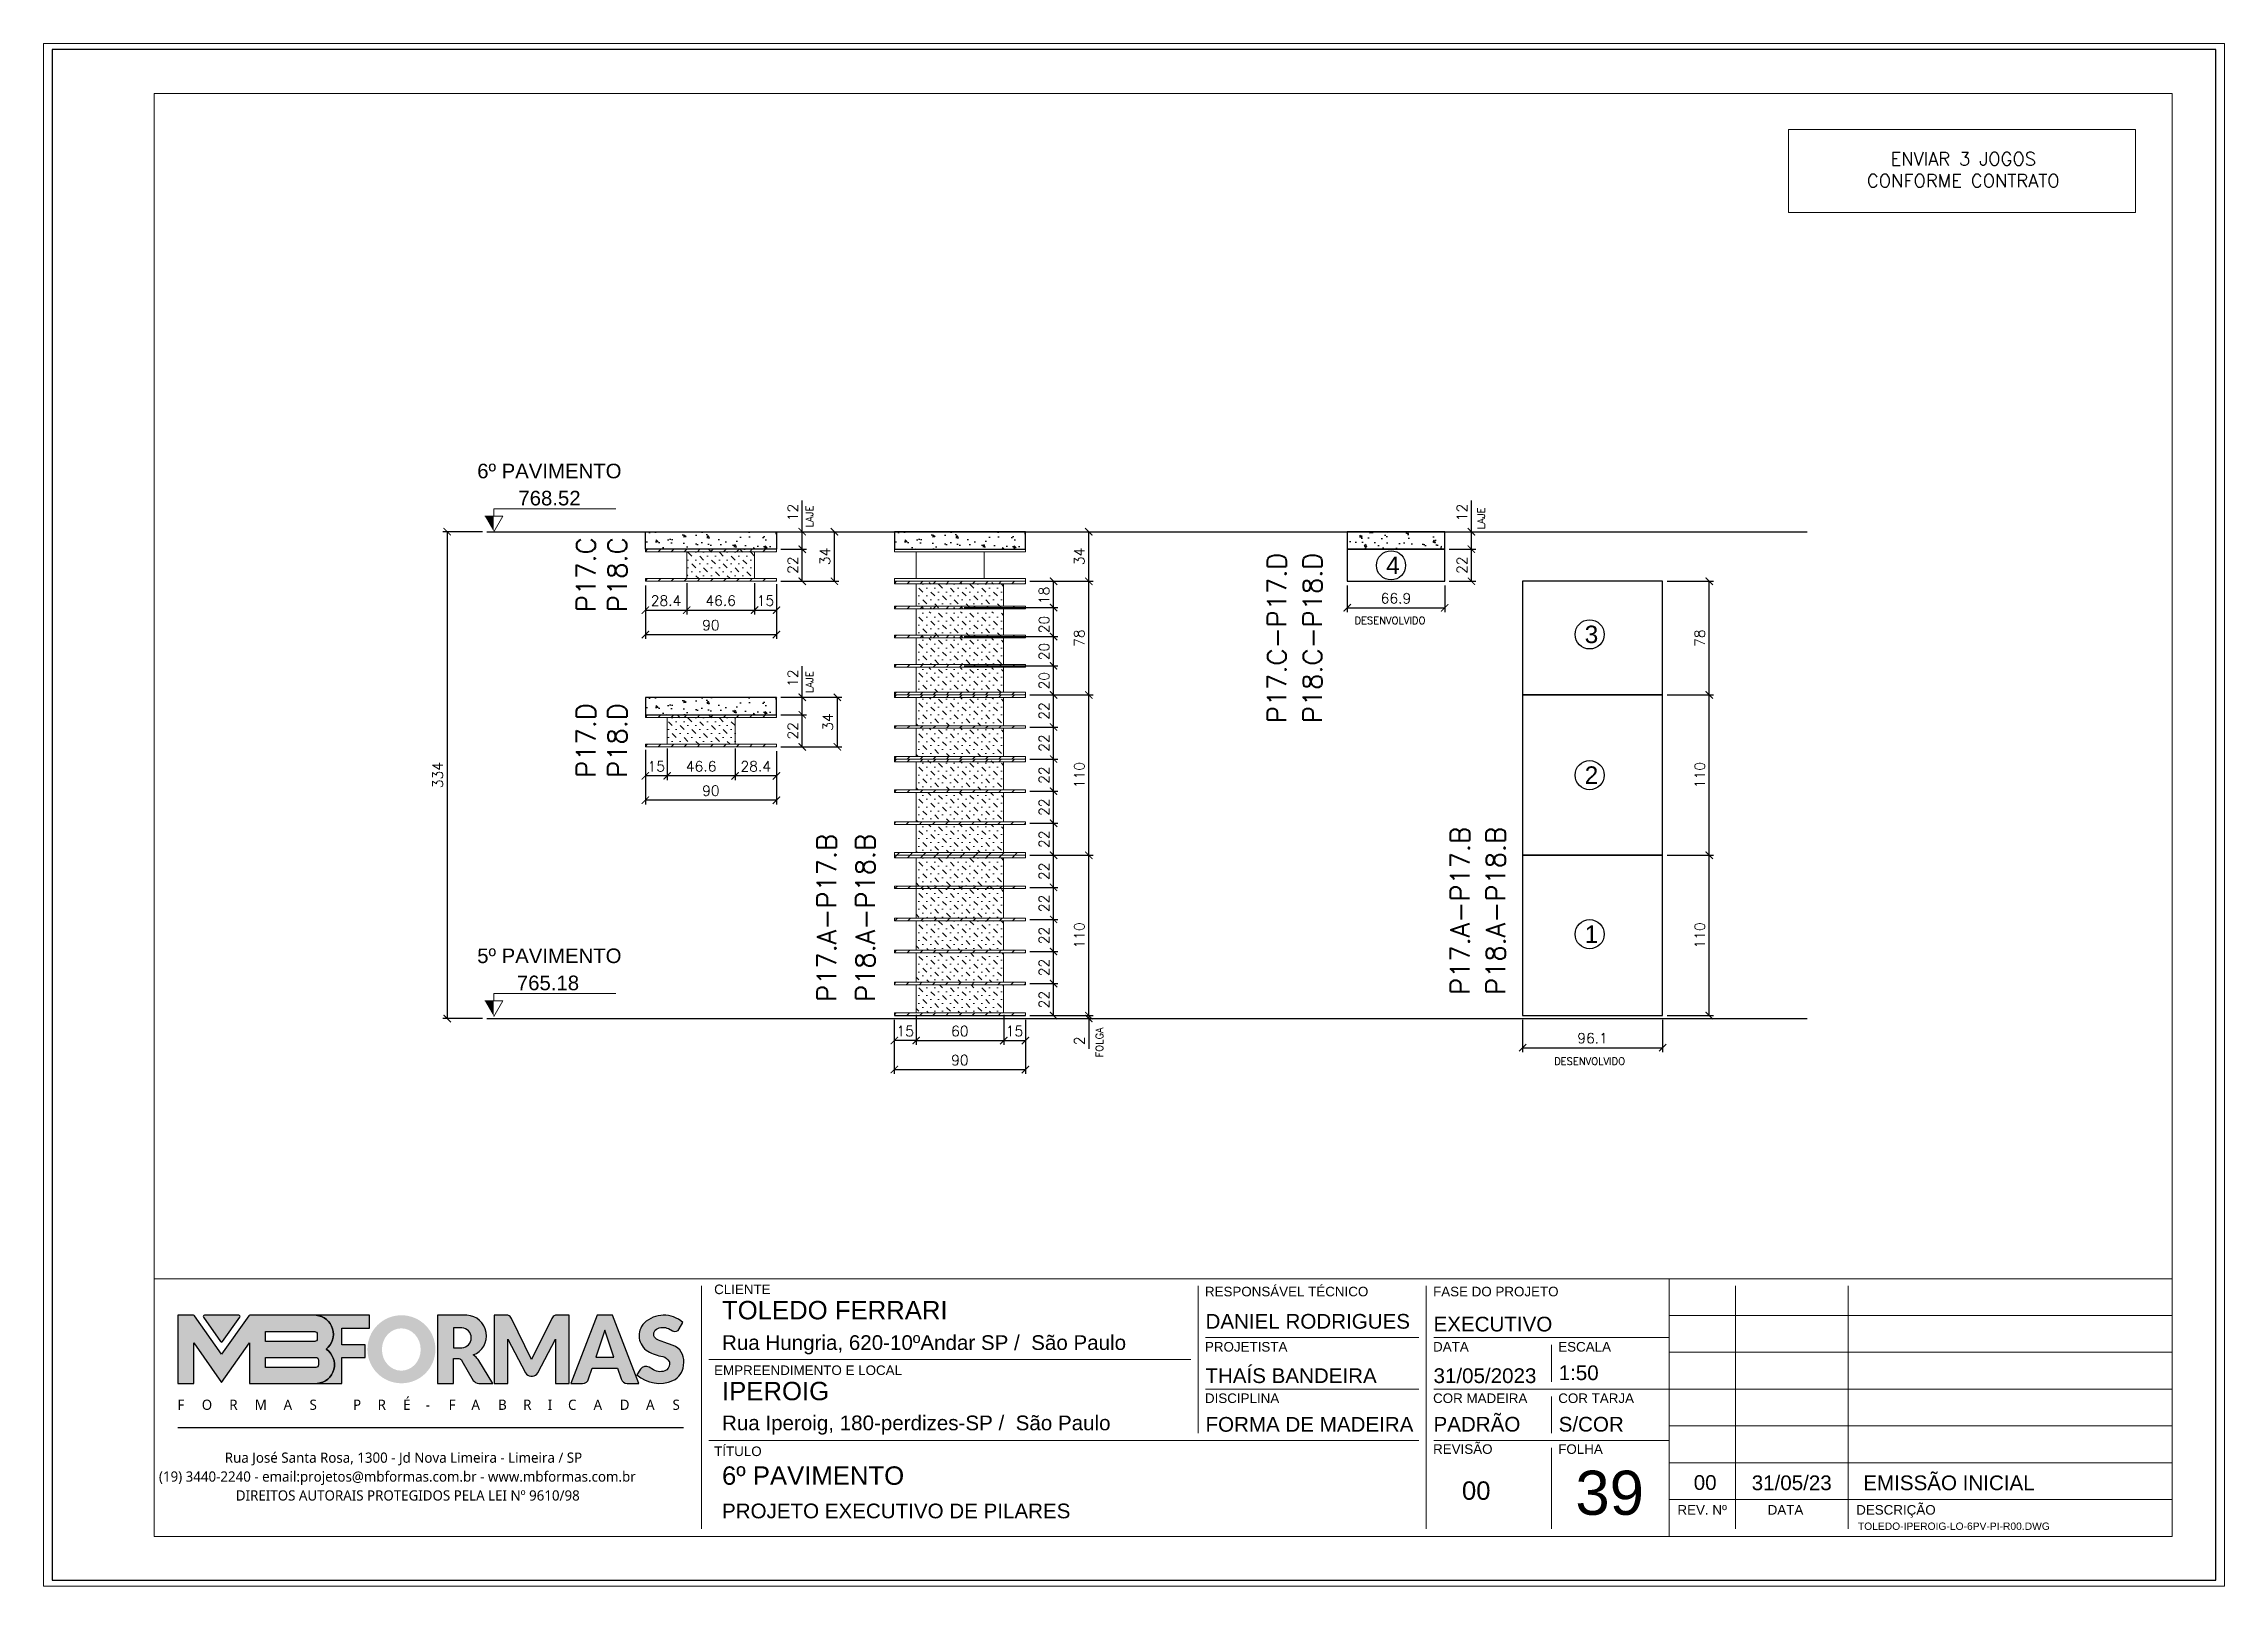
# Paper-space layout '39' of a CAD drawing. Extents: x 399.1 to 428.8, y 284.8 to 305.8.
# The model-space entities are those that its viewports show. They can reach past a viewport. Long polylines and large blocks are cut down to what shows.
import ezdxf
from ezdxf.enums import TextEntityAlignment as Align

# ---------------------------------------------------------------- set-up
doc = ezdxf.new("R2010")
doc.units = 0
doc.header["$PDMODE"] = 2
doc.header["$PDSIZE"] = 10
for name, pattern in [('DASHED2', [9.525, 6.35, -3.175]), ('DIVIDE2', [0.625, 0.25, -0.125, 0, -0.125, 0, -0.125]), ('HIDDEN', [9.525, 6.35, -3.175])]:
    doc.linetypes.add(name, pattern=pattern)
doc.layers.get('0').update_dxf_attribs({"lineweight": 13})
doc.layers.get('Defpoints').update_dxf_attribs({"lineweight": 13})
for name, color, linetype in [('Concreto', 250, 'HIDDEN'), ('Cota', 4, 'Continuous'), ('MB Logo', 254, 'Continuous'), ('Nível', 160, 'Continuous'), ('Painéis', 30, 'Continuous'), ('Romaneio', 10, 'Continuous'), ('Texto Nível', 251, 'Continuous')]:
    doc.layers.add(name, color=color, linetype=linetype)
for name, color, linetype, lineweight in [('cotas', 4, 'Continuous', 13), ('FOLHA MB', 7, 'Continuous', 13), ('HACHURACONCRETO', 7, 'Continuous', 13), ('N° FOLHA', 5, 'Continuous', 13), ('Sarr 2.2x7', 40, 'Continuous', 9), ('Texto Seção', 7, 'Continuous', 15)]:
    doc.layers.add(name, color=color, linetype=linetype, lineweight=lineweight)
doc.layers.add('Laje_Perimetro', color=7, linetype='Continuous', plot=False)
doc.layers.add('VIEW', color=252, linetype='Continuous', lineweight=13, plot=False)
doc.styles.add('ARIAL', font='arial.ttf', dxfattribs={"oblique": 15, "height": 25})
doc.styles.add('MB_C01', font='arial.ttf', dxfattribs={"height": 1.3})
doc.styles.add('MB_C02', font='arial.ttf', dxfattribs={"height": 2})
doc.styles.add('MB_C03', font='arial.ttf', dxfattribs={"height": 2.5})
doc.styles.add('MB_C04', font='arial.ttf', dxfattribs={"height": 6})
doc.styles.add('MtXpl_Lucida_Sans_Un', font='l_10646.ttf')
doc.styles.add('REGUA-120', font='ROMANS.shx', dxfattribs={"height": 15})
doc.styles.add('ROMANS', font='romans.shx')
doc.dimstyles.new('PAINEL', dxfattribs={"dimtxt": 7, "dimasz": 5, "dimexe": 3, "dimexo": 3, "dimgap": 3, "dimtad": 1, "dimdec": 1, "dimzin": 12, "dimdsep": 46, "dimtxsty": 'ROMANS', "dimblk": 'ARCHTICK', "dimcen": 0, "dimclrd": 4, "dimclre": 4, "dimclrt": 1, "dimadec": 1, "dimazin": 3, "dimtfac": 1, "dimtdec": 1, "dimtmove": 0, "dimatfit": 3, "dimldrblk": 'OBLIQUE', "dimfxl": 0, "dimtolj": 1, "dimtzin": 12, "dimarcsym": 0})
pattern_1 = [(45, (1364.999, 2433.903), (-4.490128, 4.490128), [])]
pattern_2 = [(135, (2958.219, 4538.9526), (-8.0822305, 2.6940768), [3.81, -3.81, 0, -3.81, 0, -3.81])]

psp = doc.layouts.new('39')

msp = doc.modelspace()

# ---------------------------------------------------------------- texts
at = {"layer": 'cotas', "color": 7, "insert": (-14609.654, -700.206), "char_height": 9, "width": 168.92715, "attachment_point": 5, "style": 'ROMANS'}
msp.add_mtext('\\A1;ENVIAR 3 JOGOS CONFORME CONTRATO', dxfattribs=at)
at = {"layer": 'N° FOLHA', "color": 5, "style": 'MB_C04'}
msp.add_text('39', height=30.3061, dxfattribs=at).set_placement((-14875.91, -1622.997))
at = {"layer": 'Romaneio', "color": 0, "style": 'ARIAL'}
for s, p in [('4', (-15001.184, -971.587)), ('3', (-14864.86, -1018.95)), ('2', (-14864.86, -1115.498)), ('1', (-14864.86, -1224.642))]:
    msp.add_text(s, height=12, dxfattribs=at).set_placement(p, align=Align.MIDDLE_CENTER)
at = {"layer": 'Texto Nível', "style": 'ARIAL'}
for s, p in [('6º PAVIMENTO', (-15530.676, -911.865)), ('768.52', (-15558.738, -930.457)), ('5º PAVIMENTO', (-15530.676, -1244.451)), ('765.18', (-15559.777, -1263.043))]:
    msp.add_text(s, height=10, dxfattribs=at).set_placement(p, align=Align.RIGHT)
at = {"layer": 'Texto Seção', "linetype": 'Continuous', "style": 'ROMANS'}
for s, p in [('LAJE', (-15399.059, -945.576)), ('LAJE', (-14938.136, -946.834)), ('LAJE', (-15399.059, -1059.234)), ('FOLGA', (-15200.14, -1309.134))]:
    msp.add_text(s, height=5, rotation=90, dxfattribs=at).set_placement(p)
for p in [(-15027.531, -1011.862), (-14890.497, -1314.267)]:
    msp.add_text('DESENVOLVIDO', height=5, dxfattribs=at).set_placement(p)
at = {"layer": 'Texto Seção', "char_height": 13, "width": 285.32988, "attachment_point": 7, "rotation": 90, "style": 'REGUA-120'}
for s, insert in [('P17.C', (-15548.618, -1003.642)), ('P18.C', (-15527.045, -1003.642)), ('P17.C-P17.D', (-15074.316, -1079.818)), ('P18.C-P18.D', (-15049.835, -1079.818)), ('P17.D', (-15548.618, -1117.3)), ('P18.D', (-15527.045, -1117.3)), ('P17.A-P17.B', (-14948.535, -1266.263)), ('P18.A-P18.B', (-14924.053, -1266.263)), ('P17.A-P17.B', (-15383.409, -1271.092)), ('P18.A-P18.B', (-15356.786, -1271.092))]:
    msp.add_mtext(s, dxfattribs=dict(at, insert=insert))

# ---------------------------------------------------------------- blocks, each defined once
blk = doc.blocks.new('MB-NOVO')
at = {"layer": 'MB Logo', "linetype": 'Continuous'}
h = blk.add_hatch(color=256, dxfattribs=at)
h.dxf.hatch_style = 1
h.set_gradient(color1=(242, 132, 69), color2=(247, 180, 141), rotation=90, tint=1)
h.paths.add_polyline_path([(-18529.6, 10980.8), (-18475.7, 10980.8, 0.706757), (-18468.7, 11008, 0.681802), (-18476.7, 11034.9), (-18529.4, 11034.9, 0.243712), (-18530.2, 11034.5), (-18551.7, 11003.9), (-18573.3, 11034.5, 0.243712), (-18574.1, 11034.9), (-18586.5, 11034.9), (-18586.5, 10980.8), (-18573.9, 10980.8), (-18573.9, 11012.9), (-18551.7, 10981.5), (-18529.6, 11012.9)])
h.paths.add_polyline_path([(-18516.8, 11014.1), (-18516.8, 11022), (-18477.8, 11022, -0.414214), (-18475.8, 11020), (-18475.8, 11016.1, -0.414214), (-18477.8, 11014.1)], flags=16)
h.paths.add_polyline_path([(-18516.8, 11001.4), (-18476.8, 11001.4, -0.414214), (-18474.8, 10999.4), (-18474.8, 10995.5, -0.414214), (-18476.8, 10993.5), (-18516.8, 10993.5)], flags=16)
at = {"layer": 'MB Logo', "true_color": 0x262626}
h = blk.add_hatch(color=250, dxfattribs=at)
h.dxf.hatch_style = 1
h.paths.add_polyline_path([(-18537.3, 11033.3, 0.60809), (-18538.1, 11034.9), (-18565.3, 11034.9, 0.60809), (-18566.1, 11033.3), (-18552.5, 11014, 0.518202), (-18550.9, 11014)])
h = blk.add_hatch(color=250, dxfattribs=at)
h.dxf.hatch_style = 1
h.paths.add_polyline_path([(-18456.2, 11011.3), (-18456.2, 11024.6), (-18434.2, 11024.6), (-18434.2, 11034.9), (-18476.7, 11034.9, -0.681802), (-18468.7, 11008, -0.706757), (-18475.7, 10980.8), (-18456.2, 10980.8), (-18456.2, 11001.4), (-18437.8, 11001.4), (-18437.8, 11011.3)])
h = blk.add_hatch(color=250, dxfattribs=at)
h.dxf.hatch_style = 1
h.paths.add_polyline_path([(-18435.9, 11007.9, 1), (-18381.9, 11007.9, 1)])
edge = h.paths.add_edge_path(flags=16)
edge.add_ellipse((-18409, 11007.7), major_axis=(0, 16.8), ratio=0.916255, start_angle=0, end_angle=360)
h = blk.add_hatch(color=250, dxfattribs=at)
h.dxf.hatch_style = 1
h.paths.add_polyline_path([(-18357, 11034.9), (-18380.2, 11034.9), (-18380.2, 10980.8), (-18367.6, 10980.8), (-18367.6, 11000.7), (-18363.4, 11000.7, -0.195765), (-18360.9, 10998.9), (-18351.8, 10983.2, 0.261385), (-18347.5, 10980.8), (-18336.4, 10980.8), (-18347.5, 10999, 0.082429), (-18349.6, 11001.5), (-18351.9, 11003.4, 0.81838)])
h.paths.add_polyline_path([(-18360.8, 11009), (-18367.6, 11009), (-18367.6, 11025), (-18360.8, 11025, -0.92578)], flags=16)
h = blk.add_hatch(color=250, dxfattribs=at)
h.dxf.hatch_style = 1
h.paths.add_polyline_path([(-18286.6, 11015.9), (-18286.6, 10980.8), (-18275.8, 10980.8), (-18275.8, 11034.9), (-18286.6, 11034.9, 0.216647), (-18289.4, 11032.4), (-18305.5, 10999.8), (-18321.6, 11032.7, 0.199908), (-18324.3, 11034.9), (-18335.2, 11034.9), (-18335.2, 10980.8), (-18324.3, 10980.8), (-18324.3, 11015.9), (-18310.4, 10989.3, 0.279644), (-18306, 10986.6, 0.340986), (-18300.5, 10989.3)])
h = blk.add_hatch(color=250, dxfattribs=at)
h.dxf.hatch_style = 1
h.paths.add_polyline_path([(-18274.4, 10980.8), (-18265, 10980.8, 0.322517), (-18260.2, 10984.3), (-18257.3, 10993), (-18237.2, 10993), (-18234.3, 10984.3, 0.322517), (-18229.5, 10980.8), (-18220.3, 10980.8), (-18241.2, 11034.9), (-18253.4, 11034.9)])
h.paths.add_polyline_path([(-18254.4, 11001.6), (-18247.3, 11023), (-18240.1, 11001.6)], flags=16)
h = blk.add_hatch(color=250, dxfattribs=at)
h.dxf.hatch_style = 1
h.paths.add_polyline_path([(-18206, 11024, -0.247671), (-18196.9, 11024.3), (-18193.5, 11022.5, 0.40799), (-18188.2, 11024.1), (-18185.4, 11029.1, 0.392837), (-18216.2, 11028.7, 0.467779), (-18213.3, 11006.3, 0.077523), (-18201.2, 11002.1, -0.214206), (-18196.1, 10997.9, -0.284295), (-18198.2, 10991.4, -0.26924), (-18208.8, 10991.6), (-18212.2, 10993.6, 0.407727), (-18219, 10992.1), (-18221.8, 10987.7, 0.296878), (-18193.2, 10983.1, 0.272251), (-18184.9, 10995.3), (-18184.6, 10997.9, 0.348906), (-18193.7, 11011.2), (-18200.4, 11013.5, -0.045018), (-18205.8, 11015.7, -0.618284)])
at = {"layer": 'MB Logo', "linetype": 'Continuous'}
blk.add_line((-18586.5, 10945.9), (-18184.8, 10945.9), dxfattribs=at)
at = {"layer": 'MB Logo', "color": 23, "linetype": 'Continuous', "true_color": 0xf28445}
for points in [[(-18573.3, 11034.5, 0.243712), (-18574.1, 11034.9), (-18586.5, 11034.9), (-18586.5, 10980.8), (-18573.9, 10980.8), (-18573.9, 11012.9), (-18551.7, 10981.5), (-18529.6, 11012.9), (-18529.6, 10980.8), (-18475.7, 10980.8, 0.706757), (-18468.7, 11008, 0.681802), (-18476.7, 11034.9), (-18529.4, 11034.9, 0.243712), (-18530.2, 11034.5), (-18551.7, 11003.9)], [(-18516.8, 11022), (-18477.8, 11022, -0.414214), (-18475.8, 11020), (-18475.8, 11016.1, -0.414214), (-18477.8, 11014.1), (-18516.8, 11014.1)], [(-18516.8, 11001.4), (-18476.8, 11001.4, -0.414214), (-18474.8, 10999.4), (-18474.8, 10995.5, -0.414214), (-18476.8, 10993.5), (-18516.8, 10993.5)]]:
    blk.add_lwpolyline(points, format="xyb", close=True, dxfattribs=at)
at = {"layer": 'MB Logo', "color": 250, "true_color": 0x262626}
for points in [[(-18537.3, 11033.3, 0.60809), (-18538.1, 11034.9), (-18565.3, 11034.9, 0.60809), (-18566.1, 11033.3), (-18552.5, 11014, 0.518202), (-18550.9, 11014)], [(-18437.8, 11011.3), (-18456.2, 11011.3), (-18456.2, 11024.6), (-18434.2, 11024.6), (-18434.2, 11034.9), (-18476.7, 11034.9, -0.681802), (-18468.7, 11008, -0.706757), (-18475.7, 10980.8), (-18456.2, 10980.8), (-18456.2, 11001.4), (-18437.8, 11001.4)], [(-18347.5, 10980.8), (-18336.4, 10980.8), (-18347.5, 10999, 0.082429), (-18349.6, 11001.5), (-18351.9, 11003.4, 0.81838), (-18357, 11034.9), (-18380.2, 11034.9), (-18380.2, 10980.8), (-18367.6, 10980.8), (-18367.6, 11000.7), (-18363.4, 11000.7, -0.209789), (-18360.8, 10998.7), (-18351.8, 10983.2, 0.261385)], [(-18286.6, 11015.9), (-18286.6, 10980.8), (-18275.8, 10980.8), (-18275.8, 11034.9), (-18286.6, 11034.9, 0.216647), (-18289.4, 11032.4), (-18305.5, 10999.8), (-18321.5, 11032.4, 0.216647), (-18324.3, 11034.9), (-18335.2, 11034.9), (-18335.2, 10980.8), (-18324.3, 10980.8), (-18324.3, 11015.9), (-18310.4, 10989.3, 0.279644), (-18306, 10986.6), (-18304.9, 10986.6, 0.279644), (-18300.5, 10989.3)], [(-18265, 10980.8, 0.322517), (-18260.2, 10984.3), (-18257.3, 10993), (-18237.2, 10993), (-18234.3, 10984.3, 0.322517), (-18229.5, 10980.8), (-18220.3, 10980.8), (-18241.2, 11034.9), (-18253.4, 11034.9), (-18274.4, 10980.8)], [(-18206.2, 11015.9, -0.549626), (-18206.4, 11023.8, -0.258723), (-18196.9, 11024.3), (-18193.5, 11022.5, 0.40799), (-18188.2, 11024.1), (-18185.4, 11029.1, 0.392837), (-18216.2, 11028.7, 0.467779), (-18213.3, 11006.3, 0.077523), (-18201.2, 11002.1, -0.203897), (-18196.3, 10998.2), (-18196.1, 10997.8, -0.267611), (-18198, 10991.6), (-18198.5, 10991.3, -0.261145), (-18208.8, 10991.6), (-18212.2, 10993.6, 0.407727), (-18219, 10992.1), (-18221.8, 10987.7, 0.296878), (-18193.2, 10983.1, 0.265963), (-18184.9, 10994.9), (-18184.7, 10997.6, 0.340466), (-18193.1, 11011), (-18200.4, 11013.5, -0.049298)], [(-18367.6, 11009), (-18360.8, 11009, 0.92578), (-18360.8, 11025), (-18367.6, 11025)]]:
    blk.add_lwpolyline(points, format="xyb", close=True, dxfattribs=at)
blk.add_lwpolyline([(-18247.3, 11023), (-18254.4, 11001.6), (-18240.1, 11001.6)], close=True, dxfattribs=at)
at = {"layer": 'MB Logo', "color": 250, "true_color": 0x262626, "style": 'MtXpl_Lucida_Sans_Un'}
for s, height, p in [('F', 8.12, (-18586.8, 10959.8)), ('O', 8.12, (-18567.5, 10959.8)), ('R', 8.12, (-18545.6, 10959.8)), ('M', 8.12, (-18525.4, 10959.8)), ('A', 8.12, (-18502.5, 10959.8)), ('S', 8.12, (-18481.9, 10959.8)), ('P', 8.12, (-18447.3, 10959.8)), ('R', 8.12, (-18427.8, 10959.8)), ('É', 8.12, (-18407.5, 10959.8)), ('F', 8.12, (-18371.4, 10959.8)), ('A', 8.12, (-18353.3, 10959.8)), ('B', 8.12, (-18332.1, 10959.8)), ('R', 8.12, (-18312.2, 10959.8)), ('I', 8.12, (-18292.7, 10959.8)), ('C', 8.12, (-18276.6, 10959.8)), ('A', 8.12, (-18256.3, 10959.8)), ('D', 8.12, (-18235.5, 10959.8)), ('A', 8.12, (-18214.6, 10959.8)), ('S', 8.12, (-18193.6, 10959.8)), ('-', 8.12, (-18389.6, 10959.8)), ('DIREITOS AUTORAIS PROTEGIDOS PELA LEI Nº 9610/98', 8.122, (-18540.4, 10887.8))]:
    blk.add_text(s, height=height, dxfattribs=at).set_placement(p)
at = {"layer": 'MB Logo', "style": 'MtXpl_Lucida_Sans_Un'}
for s, p in [('Rua José Santa Rosa, 1300 - Jd Nova Limeira - Limeira / SP', (-18549.2, 10917.8)), ('(19) 3440-2240 - email:projetos@mbformas.com.br - www.mbformas.com.br', (-18601.5, 10902.8))]:
    blk.add_text(s, height=8.122, dxfattribs=at).set_placement(p)
blk = doc.blocks.new('A$C169d8357')
at = {"layer": 'FOLHA MB', "color": 1}
for p, q in [((1109.8, 356.7), (70, 356.7)), ((445.6, 351.7), (445.6, 185)), ((786.6, 351.7), (786.6, 250.7)), ((943.1, 351.7), (943.1, 185)), ((1109.8, 356.7), (1109.8, 179.9)), ((1455, 356.7), (1109.8, 356.7)), ((1155.3, 185), (1155.3, 351.7)), ((1232.6, 351.7), (1232.6, 185)), ((1455, 331.5), (1109.8, 331.5)), ((938.1, 316.3), (791.6, 316.3)), ((1109.8, 316.3), (948.2, 316.3)), ((781.5, 301.2), (450.7, 301.2)), ((1029, 311.3), (1029, 286)), ((1455, 306.2), (1109.8, 306.2)), ((938.1, 281), (791.6, 281)), ((1109.8, 281), (948.2, 281)), ((1029, 275.9), (1029, 250.7)), ((1455, 281), (1109.8, 281)), ((1455, 255.7), (1109.8, 255.7)), ((938.1, 245.6), (450.7, 245.6)), ((1109.8, 245.6), (948.2, 245.6)), ((1029, 240.6), (1029, 185)), ((1455, 230.4), (1109.8, 230.4)), ((1455, 205.2), (1109.8, 205.2))]:
    blk.add_line(p, q, dxfattribs=at)
for points in [[(0, 1199.9), (0, 149.9), (1485, 149.9), (1485, 1199.9)], [(70, 1169.9), (70, 179.9), (1455, 179.9), (1455, 1169.9)]]:
    blk.add_lwpolyline(points, close=True, dxfattribs=at)
at = {"layer": 'MB Logo', "xscale": 0.8642040370897565, "yscale": 0.8642040370897565, "zscale": 0.8642040370897565}
blk.add_blockref('MB-NOVO', (16148.7, -9204.8), dxfattribs=at)
at = {"layer": 'FOLHA MB', "color": 6}
for s, height, style, p in [('CLIENTE', 6.57, 'MB_C01', (454.3, 346.1)), ('RESPONSÁVEL TÉCNICO', 6.566, 'MB_C01', (791.2, 344.6)), ('FASE DO PROJETO', 6.566, 'MB_C01', (947.8, 344.6)), ('Rua Hungria, 620-10ºAndar SP /  São Paulo', 10.102, 'MB_C02', (459.7, 307.8)), ('PROJETISTA', 6.57, 'MB_C01', (791.2, 306.7)), ('DATA', 6.57, 'MB_C01', (947.8, 306.7)), ('ESCALA', 6.57, 'MB_C01', (1033.7, 306.7)), ('EMPREENDIMENTO E LOCAL', 6.566, 'MB_C01', (454.3, 290.6)), ('DISCIPLINA', 6.57, 'MB_C01', (791.2, 271.4)), ('COR MADEIRA', 6.566, 'MB_C01', (947.8, 271.4)), ('COR TARJA', 6.57, 'MB_C01', (1033.7, 271.4)), ('Rua Iperoig, 180-perdizes-SP /  São Paulo', 10.102, 'MB_C02', (459.7, 252.7)), ('TÍTULO', 6.57, 'MB_C01', (454.3, 235)), ('REVISÃO', 6.57, 'MB_C01', (947.8, 236.5)), ('FOLHA', 6.57, 'MB_C01', (1033.7, 236.5)), ('PROJETO EXECUTIVO DE PILARES', 10.102, 'MB_C02', (459.7, 192.3))]:
    blk.add_text(s, height=height, dxfattribs=dict(at, style=style)).set_placement(p)
at = {"layer": 'FOLHA MB', "color": 5}
for s, height, style, p in [('TOLEDO FERRARI', 12.628, 'MB_C03', (459.7, 328.8)), ('DANIEL RODRIGUES', 10.102, 'MB_C02', (791.6, 322.4)), ('EXECUTIVO', 10.1, 'MB_C02', (948.1, 320.5)), ('IPEROIG', 12.63, 'MB_C03', (459.7, 273.3)), ('THAÍS BANDEIRA', 10.102, 'MB_C02', (791.5, 285.1)), ('31/05/2023', 10.1, 'MB_C02', (948.1, 285.1)), ('1:50', 10.1, 'MB_C02', (1034, 287.1)), ('FORMA DE MADEIRA', 10.102, 'MB_C02', (791.6, 251.7)), ('PADRÃO', 10.1, 'MB_C02', (948.1, 251.8)), ('S/COR', 10.1, 'MB_C02', (1034, 251.8)), ('6º PAVIMENTO', 12.628, 'MB_C03', (459.7, 215.3)), ('00', 12.63, 'MB_C03', (967.6, 205)), ('00', 10.1, 'MB_C02', (1126.7, 211.8)), ('31/05/23', 10.1, 'MB_C02', (1166.5, 211.6)), ('EMISSÃO INICIAL', 10.102, 'MB_C02', (1243.1, 211.6))]:
    blk.add_text(s, height=height, dxfattribs=dict(at, style=style)).set_placement(p)
at = {"layer": 'FOLHA MB', "color": 6, "style": 'MB_C01'}
for s, p in [('REV. Nº', (1132.5, 198.1)), ('DATA', (1189.7, 198.1)), ('DESCRIÇÃO', (1265.5, 198.1))]:
    blk.add_text(s, height=6.57, dxfattribs=at).set_placement(p, align=Align.MIDDLE_CENTER)
at = {"layer": 'FOLHA MB', "insert": (1239.4, 189.4), "char_height": 5.051, "width": 210.818, "attachment_point": 1, "style": 'MB_C04'}
blk.add_mtext('TOLEDO-IPEROIG-LO-6PV-PI-R00.DWG', dxfattribs=at)
blk = doc.blocks.new('_ArchTick')
at = {"color": 0, "linetype": 'ByBlock', "const_width": 0.15}
blk.add_lwpolyline([(-0.5, -0.5), (0.5, 0.5)], dxfattribs=at)
blk = doc.blocks.new('*D853')
at = {"layer": 'Cota', "color": 4, "lineweight": -2, "transparency": 16777216}
for p, q in [((-15626.1, -948.5), (-15653.3, -948.5)), ((-15650.3, -948.5), (-15650.3, -1282.5)), ((-15626.1, -1282.5), (-15653.3, -1282.5))]:
    blk.add_line(p, q, dxfattribs=at)
at = {"layer": 'Defpoints', "color": 0, "transparency": 16777216}
for p in [(-15623.1, -948.5), (-15650.3, -1282.5), (-15623.1, -1282.5)]:
    blk.add_point(p, dxfattribs=at)
at = {"layer": 'Cota', "color": 4, "lineweight": -2, "transparency": 16777216, "xscale": 5, "yscale": 5, "zscale": 5}
for p, rotation in [((-15650.3, -948.5), 90), ((-15650.3, -1282.5), 270)]:
    blk.add_blockref('_ArchTick', p, dxfattribs=dict(at, rotation=rotation))
at = {"layer": 'Cota', "color": 1, "transparency": 16777216, "insert": (-15656.8, -1115.5), "char_height": 7, "attachment_point": 5, "rotation": 90, "style": 'ROMANS'}
blk.add_mtext('\\A1;334', dxfattribs=at)
blk = doc.blocks.new('_OBLIQUE')
at = {"color": 0, "linetype": 'ByBlock', "lineweight": -2}
for p, q in [((0, 0), (-1, 0)), ((-0.5, -0.5), (0.5, 0.5))]:
    blk.add_line(p, q, dxfattribs=at)
blk = doc.blocks.new('*D915')
at = {"layer": 'Cota', "color": 4, "lineweight": -2, "transparency": 16777216}
for p, q in [((-15343.4, -1283.5), (-15343.4, -1320.5)), ((-15253.4, -1283.5), (-15253.4, -1320.5)), ((-15343.4, -1317.5), (-15253.4, -1317.5))]:
    blk.add_line(p, q, dxfattribs=at)
at = {"layer": 'Defpoints', "color": 0, "transparency": 16777216}
for p in [(-15343.4, -1280.5), (-15253.4, -1280.5), (-15253.4, -1317.5)]:
    blk.add_point(p, dxfattribs=at)
at = {"layer": 'Cota', "color": 4, "lineweight": -2, "transparency": 16777216, "xscale": 5, "yscale": 5, "zscale": 5, "rotation": 180}
blk.add_blockref('_ArchTick', (-15343.4, -1317.5), dxfattribs=at)
at = {"layer": 'Cota', "color": 4, "lineweight": -2, "transparency": 16777216, "xscale": 5, "yscale": 5, "zscale": 5}
blk.add_blockref('_ArchTick', (-15253.4, -1317.5), dxfattribs=at)
at = {"layer": 'Cota', "color": 1, "transparency": 16777216, "insert": (-15298.4, -1311), "char_height": 7, "attachment_point": 5, "style": 'ROMANS'}
blk.add_mtext('\\A1;90', dxfattribs=at)
blk = doc.blocks.new('*D916')
at = {"layer": 'Cota', "color": 4, "lineweight": -2, "transparency": 16777216}
for p, q in [((-15343.4, -1283.5), (-15343.4, -1300.6)), ((-15328.4, -1279.9), (-15328.4, -1300.6)), ((-15328.4, -1297.6), (-15343.4, -1297.6))]:
    blk.add_line(p, q, dxfattribs=at)
at = {"layer": 'Defpoints', "color": 0, "transparency": 16777216}
for p in [(-15343.4, -1280.5), (-15328.4, -1276.9), (-15343.4, -1297.6)]:
    blk.add_point(p, dxfattribs=at)
at = {"layer": 'Cota', "color": 4, "lineweight": -2, "transparency": 16777216, "xscale": 5, "yscale": 5, "zscale": 5, "rotation": 180}
blk.add_blockref('_ArchTick', (-15343.4, -1297.6), dxfattribs=at)
at = {"layer": 'Cota', "color": 4, "lineweight": -2, "transparency": 16777216, "xscale": 5, "yscale": 5, "zscale": 5}
blk.add_blockref('_ArchTick', (-15328.4, -1297.6), dxfattribs=at)
at = {"layer": 'Cota', "color": 1, "transparency": 16777216, "insert": (-15335.9, -1291.1), "char_height": 7, "attachment_point": 5, "style": 'ROMANS'}
blk.add_mtext('\\A1;15', dxfattribs=at)
blk = doc.blocks.new('*D917')
at = {"layer": 'Cota', "color": 4, "lineweight": -2, "transparency": 16777216}
for p, q in [((-15268.3, -1279.9), (-15268.3, -1300.6)), ((-15253.4, -1283.5), (-15253.4, -1300.6)), ((-15268.3, -1297.6), (-15253.4, -1297.6))]:
    blk.add_line(p, q, dxfattribs=at)
at = {"layer": 'Defpoints', "color": 0, "transparency": 16777216}
for p in [(-15268.3, -1276.9), (-15253.4, -1280.5), (-15253.4, -1297.6)]:
    blk.add_point(p, dxfattribs=at)
at = {"layer": 'Cota', "color": 4, "lineweight": -2, "transparency": 16777216, "xscale": 5, "yscale": 5, "zscale": 5, "rotation": 180}
blk.add_blockref('_ArchTick', (-15268.3, -1297.6), dxfattribs=at)
at = {"layer": 'Cota', "color": 4, "lineweight": -2, "transparency": 16777216, "xscale": 5, "yscale": 5, "zscale": 5}
blk.add_blockref('_ArchTick', (-15253.4, -1297.6), dxfattribs=at)
at = {"layer": 'Cota', "color": 1, "transparency": 16777216, "insert": (-15260.9, -1291.1), "char_height": 7, "attachment_point": 5, "style": 'ROMANS'}
blk.add_mtext('\\A1;15', dxfattribs=at)
blk = doc.blocks.new('*D918')
at = {"layer": 'Cota', "color": 4, "lineweight": -2, "transparency": 16777216}
for p, q in [((-15328.4, -1279.9), (-15328.4, -1300.6)), ((-15268.3, -1279.9), (-15268.3, -1300.6)), ((-15328.4, -1297.6), (-15268.3, -1297.6))]:
    blk.add_line(p, q, dxfattribs=at)
at = {"layer": 'Defpoints', "color": 0, "transparency": 16777216}
for p in [(-15328.4, -1276.9), (-15268.3, -1276.9), (-15268.3, -1297.6)]:
    blk.add_point(p, dxfattribs=at)
at = {"layer": 'Cota', "color": 4, "lineweight": -2, "transparency": 16777216, "xscale": 5, "yscale": 5, "zscale": 5, "rotation": 180}
blk.add_blockref('_ArchTick', (-15328.4, -1297.6), dxfattribs=at)
at = {"layer": 'Cota', "color": 4, "lineweight": -2, "transparency": 16777216, "xscale": 5, "yscale": 5, "zscale": 5}
blk.add_blockref('_ArchTick', (-15268.3, -1297.6), dxfattribs=at)
at = {"layer": 'Cota', "color": 1, "transparency": 16777216, "insert": (-15298.4, -1291.1), "char_height": 7, "attachment_point": 5, "style": 'ROMANS'}
blk.add_mtext('\\A1;60', dxfattribs=at)
blk = doc.blocks.new('*D919')
at = {"layer": 'Cota', "color": 4, "lineweight": -2, "transparency": 16777216}
for p, q in [((-15250.4, -1280.5), (-15206.9, -1280.5)), ((-15250.4, -1282.5), (-15206.9, -1282.5)), ((-15209.9, -1280.5), (-15209.9, -1275.5)), ((-15209.9, -1280.5), (-15209.9, -1282.5)), ((-15209.9, -1282.5), (-15209.9, -1303.2))]:
    blk.add_line(p, q, dxfattribs=at)
at = {"layer": 'Defpoints', "color": 0, "transparency": 16777216}
for p in [(-15253.4, -1280.5), (-15253.4, -1282.5), (-15209.9, -1282.5)]:
    blk.add_point(p, dxfattribs=at)
at = {"layer": 'Cota', "color": 4, "lineweight": -2, "transparency": 16777216, "xscale": 5, "yscale": 5, "zscale": 5}
for p, rotation in [((-15209.9, -1280.5), 270), ((-15209.9, -1282.5), 90)]:
    blk.add_blockref('_ArchTick', p, dxfattribs=dict(at, rotation=rotation))
at = {"layer": 'Cota', "color": 1, "transparency": 16777216, "insert": (-15216.4, -1297.8), "char_height": 7, "attachment_point": 5, "rotation": 90, "style": 'ROMANS'}
blk.add_mtext('\\A1;2', dxfattribs=at)
blk = doc.blocks.new('*D941')
at = {"layer": 'Cota', "color": 4, "lineweight": -2, "transparency": 16777216}
for p, q in [((-15250.4, -1170.5), (-15206.9, -1170.5)), ((-15209.9, -1280.5), (-15209.9, -1170.5)), ((-15250.4, -1280.5), (-15206.9, -1280.5))]:
    blk.add_line(p, q, dxfattribs=at)
at = {"layer": 'Defpoints', "color": 0, "transparency": 16777216}
for p in [(-15253.4, -1170.5), (-15209.9, -1170.5), (-15253.4, -1280.5)]:
    blk.add_point(p, dxfattribs=at)
at = {"layer": 'Cota', "color": 4, "lineweight": -2, "transparency": 16777216, "xscale": 5, "yscale": 5, "zscale": 5}
for p, rotation in [((-15209.9, -1170.5), 90), ((-15209.9, -1280.5), 270)]:
    blk.add_blockref('_ArchTick', p, dxfattribs=dict(at, rotation=rotation))
at = {"layer": 'Cota', "color": 1, "transparency": 16777216, "insert": (-15216.4, -1225.5), "char_height": 7, "attachment_point": 5, "rotation": 90, "style": 'ROMANS'}
blk.add_mtext('\\A1;110', dxfattribs=at)
blk = doc.blocks.new('*D942')
at = {"layer": 'Cota', "color": 4, "lineweight": -2, "transparency": 16777216}
for p, q in [((-15250.4, -1060.5), (-15206.9, -1060.5)), ((-15209.9, -1170.5), (-15209.9, -1060.5)), ((-15250.4, -1170.5), (-15206.9, -1170.5))]:
    blk.add_line(p, q, dxfattribs=at)
at = {"layer": 'Defpoints', "color": 0, "transparency": 16777216}
for p in [(-15253.4, -1060.5), (-15209.9, -1060.5), (-15253.4, -1170.5)]:
    blk.add_point(p, dxfattribs=at)
at = {"layer": 'Cota', "color": 4, "lineweight": -2, "transparency": 16777216, "xscale": 5, "yscale": 5, "zscale": 5}
for p, rotation in [((-15209.9, -1060.5), 90), ((-15209.9, -1170.5), 270)]:
    blk.add_blockref('_ArchTick', p, dxfattribs=dict(at, rotation=rotation))
at = {"layer": 'Cota', "color": 1, "transparency": 16777216, "insert": (-15216.4, -1115.5), "char_height": 7, "attachment_point": 5, "rotation": 90, "style": 'ROMANS'}
blk.add_mtext('\\A1;110', dxfattribs=at)
blk = doc.blocks.new('*D943')
at = {"layer": 'Cota', "color": 4, "lineweight": -2, "transparency": 16777216}
for p, q in [((-15250.4, -1258.5), (-15231.1, -1258.5)), ((-15234.1, -1280.5), (-15234.1, -1258.5)), ((-15250.4, -1280.5), (-15231.1, -1280.5))]:
    blk.add_line(p, q, dxfattribs=at)
at = {"layer": 'Defpoints', "color": 0, "transparency": 16777216}
for p in [(-15253.4, -1258.5), (-15234.1, -1258.5), (-15253.4, -1280.5)]:
    blk.add_point(p, dxfattribs=at)
at = {"layer": 'Cota', "color": 4, "lineweight": -2, "transparency": 16777216, "xscale": 5, "yscale": 5, "zscale": 5}
for p, rotation in [((-15234.1, -1258.5), 90), ((-15234.1, -1280.5), 270)]:
    blk.add_blockref('_ArchTick', p, dxfattribs=dict(at, rotation=rotation))
at = {"layer": 'Cota', "color": 1, "transparency": 16777216, "insert": (-15240.6, -1269.5), "char_height": 7, "attachment_point": 5, "rotation": 90, "style": 'ROMANS'}
blk.add_mtext('\\A1;22', dxfattribs=at)
blk = doc.blocks.new('*D944')
at = {"layer": 'Cota', "color": 4, "lineweight": -2, "transparency": 16777216}
for p, q in [((-15250.4, -1236.5), (-15231.1, -1236.5)), ((-15234.1, -1258.5), (-15234.1, -1236.5)), ((-15250.4, -1258.5), (-15231.1, -1258.5))]:
    blk.add_line(p, q, dxfattribs=at)
at = {"layer": 'Defpoints', "color": 0, "transparency": 16777216}
for p in [(-15253.4, -1236.5), (-15234.1, -1236.5), (-15253.4, -1258.5)]:
    blk.add_point(p, dxfattribs=at)
at = {"layer": 'Cota', "color": 4, "lineweight": -2, "transparency": 16777216, "xscale": 5, "yscale": 5, "zscale": 5}
for p, rotation in [((-15234.1, -1236.5), 90), ((-15234.1, -1258.5), 270)]:
    blk.add_blockref('_ArchTick', p, dxfattribs=dict(at, rotation=rotation))
at = {"layer": 'Cota', "color": 1, "transparency": 16777216, "insert": (-15240.6, -1247.5), "char_height": 7, "attachment_point": 5, "rotation": 90, "style": 'ROMANS'}
blk.add_mtext('\\A1;22', dxfattribs=at)
blk = doc.blocks.new('*D945')
at = {"layer": 'Cota', "color": 4, "lineweight": -2, "transparency": 16777216}
for p, q in [((-15250.4, -1214.5), (-15231.1, -1214.5)), ((-15234.1, -1236.5), (-15234.1, -1214.5)), ((-15250.4, -1236.5), (-15231.1, -1236.5))]:
    blk.add_line(p, q, dxfattribs=at)
at = {"layer": 'Defpoints', "color": 0, "transparency": 16777216}
for p in [(-15253.4, -1214.5), (-15234.1, -1214.5), (-15253.4, -1236.5)]:
    blk.add_point(p, dxfattribs=at)
at = {"layer": 'Cota', "color": 4, "lineweight": -2, "transparency": 16777216, "xscale": 5, "yscale": 5, "zscale": 5}
for p, rotation in [((-15234.1, -1214.5), 90), ((-15234.1, -1236.5), 270)]:
    blk.add_blockref('_ArchTick', p, dxfattribs=dict(at, rotation=rotation))
at = {"layer": 'Cota', "color": 1, "transparency": 16777216, "insert": (-15240.6, -1225.5), "char_height": 7, "attachment_point": 5, "rotation": 90, "style": 'ROMANS'}
blk.add_mtext('\\A1;22', dxfattribs=at)
blk = doc.blocks.new('*D946')
at = {"layer": 'Cota', "color": 4, "lineweight": -2, "transparency": 16777216}
for p, q in [((-15250.4, -1192.5), (-15231.1, -1192.5)), ((-15234.1, -1214.5), (-15234.1, -1192.5)), ((-15250.4, -1214.5), (-15231.1, -1214.5))]:
    blk.add_line(p, q, dxfattribs=at)
at = {"layer": 'Defpoints', "color": 0, "transparency": 16777216}
for p in [(-15253.4, -1192.5), (-15234.1, -1192.5), (-15253.4, -1214.5)]:
    blk.add_point(p, dxfattribs=at)
at = {"layer": 'Cota', "color": 4, "lineweight": -2, "transparency": 16777216, "xscale": 5, "yscale": 5, "zscale": 5}
for p, rotation in [((-15234.1, -1192.5), 90), ((-15234.1, -1214.5), 270)]:
    blk.add_blockref('_ArchTick', p, dxfattribs=dict(at, rotation=rotation))
at = {"layer": 'Cota', "color": 1, "transparency": 16777216, "insert": (-15240.6, -1203.5), "char_height": 7, "attachment_point": 5, "rotation": 90, "style": 'ROMANS'}
blk.add_mtext('\\A1;22', dxfattribs=at)
blk = doc.blocks.new('*D947')
at = {"layer": 'Cota', "color": 4, "lineweight": -2, "transparency": 16777216}
for p, q in [((-15250.4, -1170.5), (-15231.1, -1170.5)), ((-15234.1, -1192.5), (-15234.1, -1170.5)), ((-15250.4, -1192.5), (-15231.1, -1192.5))]:
    blk.add_line(p, q, dxfattribs=at)
at = {"layer": 'Defpoints', "color": 0, "transparency": 16777216}
for p in [(-15253.4, -1170.5), (-15234.1, -1170.5), (-15253.4, -1192.5)]:
    blk.add_point(p, dxfattribs=at)
at = {"layer": 'Cota', "color": 4, "lineweight": -2, "transparency": 16777216, "xscale": 5, "yscale": 5, "zscale": 5}
for p, rotation in [((-15234.1, -1170.5), 90), ((-15234.1, -1192.5), 270)]:
    blk.add_blockref('_ArchTick', p, dxfattribs=dict(at, rotation=rotation))
at = {"layer": 'Cota', "color": 1, "transparency": 16777216, "insert": (-15240.6, -1181.5), "char_height": 7, "attachment_point": 5, "rotation": 90, "style": 'ROMANS'}
blk.add_mtext('\\A1;22', dxfattribs=at)
blk = doc.blocks.new('*D948')
at = {"layer": 'Cota', "color": 4, "lineweight": -2, "transparency": 16777216}
for p, q in [((-15250.4, -1148.5), (-15231.1, -1148.5)), ((-15234.1, -1170.5), (-15234.1, -1148.5)), ((-15250.4, -1170.5), (-15231.1, -1170.5))]:
    blk.add_line(p, q, dxfattribs=at)
at = {"layer": 'Defpoints', "color": 0, "transparency": 16777216}
for p in [(-15253.4, -1148.5), (-15234.1, -1148.5), (-15253.4, -1170.5)]:
    blk.add_point(p, dxfattribs=at)
at = {"layer": 'Cota', "color": 4, "lineweight": -2, "transparency": 16777216, "xscale": 5, "yscale": 5, "zscale": 5}
for p, rotation in [((-15234.1, -1148.5), 90), ((-15234.1, -1170.5), 270)]:
    blk.add_blockref('_ArchTick', p, dxfattribs=dict(at, rotation=rotation))
at = {"layer": 'Cota', "color": 1, "transparency": 16777216, "insert": (-15240.6, -1159.5), "char_height": 7, "attachment_point": 5, "rotation": 90, "style": 'ROMANS'}
blk.add_mtext('\\A1;22', dxfattribs=at)
blk = doc.blocks.new('*D949')
at = {"layer": 'Cota', "color": 4, "lineweight": -2, "transparency": 16777216}
for p, q in [((-15250.4, -1126.5), (-15231.1, -1126.5)), ((-15234.1, -1148.5), (-15234.1, -1126.5)), ((-15250.4, -1148.5), (-15231.1, -1148.5))]:
    blk.add_line(p, q, dxfattribs=at)
at = {"layer": 'Defpoints', "color": 0, "transparency": 16777216}
for p in [(-15253.4, -1126.5), (-15234.1, -1126.5), (-15253.4, -1148.5)]:
    blk.add_point(p, dxfattribs=at)
at = {"layer": 'Cota', "color": 4, "lineweight": -2, "transparency": 16777216, "xscale": 5, "yscale": 5, "zscale": 5}
for p, rotation in [((-15234.1, -1126.5), 90), ((-15234.1, -1148.5), 270)]:
    blk.add_blockref('_ArchTick', p, dxfattribs=dict(at, rotation=rotation))
at = {"layer": 'Cota', "color": 1, "transparency": 16777216, "insert": (-15240.6, -1137.5), "char_height": 7, "attachment_point": 5, "rotation": 90, "style": 'ROMANS'}
blk.add_mtext('\\A1;22', dxfattribs=at)
blk = doc.blocks.new('*D950')
at = {"layer": 'Cota', "color": 4, "lineweight": -2, "transparency": 16777216}
for p, q in [((-15250.4, -1104.5), (-15231.1, -1104.5)), ((-15234.1, -1126.5), (-15234.1, -1104.5)), ((-15250.4, -1126.5), (-15231.1, -1126.5))]:
    blk.add_line(p, q, dxfattribs=at)
at = {"layer": 'Defpoints', "color": 0, "transparency": 16777216}
for p in [(-15253.4, -1104.5), (-15234.1, -1104.5), (-15253.4, -1126.5)]:
    blk.add_point(p, dxfattribs=at)
at = {"layer": 'Cota', "color": 4, "lineweight": -2, "transparency": 16777216, "xscale": 5, "yscale": 5, "zscale": 5}
for p, rotation in [((-15234.1, -1104.5), 90), ((-15234.1, -1126.5), 270)]:
    blk.add_blockref('_ArchTick', p, dxfattribs=dict(at, rotation=rotation))
at = {"layer": 'Cota', "color": 1, "transparency": 16777216, "insert": (-15240.6, -1115.5), "char_height": 7, "attachment_point": 5, "rotation": 90, "style": 'ROMANS'}
blk.add_mtext('\\A1;22', dxfattribs=at)
blk = doc.blocks.new('*D951')
at = {"layer": 'Cota', "color": 4, "lineweight": -2, "transparency": 16777216}
for p, q in [((-15250.4, -1082.5), (-15231.1, -1082.5)), ((-15234.1, -1104.5), (-15234.1, -1082.5)), ((-15250.4, -1104.5), (-15231.1, -1104.5))]:
    blk.add_line(p, q, dxfattribs=at)
at = {"layer": 'Defpoints', "color": 0, "transparency": 16777216}
for p in [(-15253.4, -1082.5), (-15234.1, -1082.5), (-15253.4, -1104.5)]:
    blk.add_point(p, dxfattribs=at)
at = {"layer": 'Cota', "color": 4, "lineweight": -2, "transparency": 16777216, "xscale": 5, "yscale": 5, "zscale": 5}
for p, rotation in [((-15234.1, -1082.5), 90), ((-15234.1, -1104.5), 270)]:
    blk.add_blockref('_ArchTick', p, dxfattribs=dict(at, rotation=rotation))
at = {"layer": 'Cota', "color": 1, "transparency": 16777216, "insert": (-15240.6, -1093.5), "char_height": 7, "attachment_point": 5, "rotation": 90, "style": 'ROMANS'}
blk.add_mtext('\\A1;22', dxfattribs=at)
blk = doc.blocks.new('*D952')
at = {"layer": 'Cota', "color": 4, "lineweight": -2, "transparency": 16777216}
for p, q in [((-15250.4, -1060.5), (-15231.1, -1060.5)), ((-15234.1, -1082.5), (-15234.1, -1060.5)), ((-15250.4, -1082.5), (-15231.1, -1082.5))]:
    blk.add_line(p, q, dxfattribs=at)
at = {"layer": 'Defpoints', "color": 0, "transparency": 16777216}
for p in [(-15253.4, -1060.5), (-15234.1, -1060.5), (-15253.4, -1082.5)]:
    blk.add_point(p, dxfattribs=at)
at = {"layer": 'Cota', "color": 4, "lineweight": -2, "transparency": 16777216, "xscale": 5, "yscale": 5, "zscale": 5}
for p, rotation in [((-15234.1, -1060.5), 90), ((-15234.1, -1082.5), 270)]:
    blk.add_blockref('_ArchTick', p, dxfattribs=dict(at, rotation=rotation))
at = {"layer": 'Cota', "color": 1, "transparency": 16777216, "insert": (-15240.6, -1071.5), "char_height": 7, "attachment_point": 5, "rotation": 90, "style": 'ROMANS'}
blk.add_mtext('\\A1;22', dxfattribs=at)
blk = doc.blocks.new('*D953')
at = {"layer": 'Cota', "color": 4, "lineweight": -2, "transparency": 16777216}
for p, q in [((-15250.4, -982.5), (-15206.9, -982.5)), ((-15209.9, -1060.5), (-15209.9, -982.5)), ((-15250.4, -1060.5), (-15206.9, -1060.5))]:
    blk.add_line(p, q, dxfattribs=at)
at = {"layer": 'Defpoints', "color": 0, "transparency": 16777216}
for p in [(-15253.4, -982.5), (-15209.9, -982.5), (-15253.4, -1060.5)]:
    blk.add_point(p, dxfattribs=at)
at = {"layer": 'Cota', "color": 4, "lineweight": -2, "transparency": 16777216, "xscale": 5, "yscale": 5, "zscale": 5}
for p, rotation in [((-15209.9, -982.5), 90), ((-15209.9, -1060.5), 270)]:
    blk.add_blockref('_ArchTick', p, dxfattribs=dict(at, rotation=rotation))
at = {"layer": 'Cota', "color": 1, "transparency": 16777216, "insert": (-15216.4, -1021.5), "char_height": 7, "attachment_point": 5, "rotation": 90, "style": 'ROMANS'}
blk.add_mtext('\\A1;78', dxfattribs=at)
blk = doc.blocks.new('*D954')
at = {"layer": 'Cota', "color": 4, "lineweight": -2, "transparency": 16777216}
for p, q in [((-15295.4, -1040.5), (-15231.1, -1040.5)), ((-15234.1, -1060.5), (-15234.1, -1040.5)), ((-15250.4, -1060.5), (-15231.1, -1060.5))]:
    blk.add_line(p, q, dxfattribs=at)
at = {"layer": 'Defpoints', "color": 0, "transparency": 16777216}
for p in [(-15298.4, -1040.5), (-15234.1, -1040.5), (-15253.4, -1060.5)]:
    blk.add_point(p, dxfattribs=at)
at = {"layer": 'Cota', "color": 4, "lineweight": -2, "transparency": 16777216, "xscale": 5, "yscale": 5, "zscale": 5}
for p, rotation in [((-15234.1, -1040.5), 90), ((-15234.1, -1060.5), 270)]:
    blk.add_blockref('_ArchTick', p, dxfattribs=dict(at, rotation=rotation))
at = {"layer": 'Cota', "color": 1, "transparency": 16777216, "insert": (-15240.6, -1050.7), "char_height": 7, "attachment_point": 5, "rotation": 90, "style": 'ROMANS'}
blk.add_mtext('\\A1;20', dxfattribs=at)
blk = doc.blocks.new('*D955')
at = {"layer": 'Cota', "color": 4, "lineweight": -2, "transparency": 16777216}
for p, q in [((-15295.4, -1020.5), (-15231.1, -1020.5)), ((-15234.1, -1040.5), (-15234.1, -1020.5)), ((-15295.4, -1040.5), (-15231.1, -1040.5))]:
    blk.add_line(p, q, dxfattribs=at)
at = {"layer": 'Defpoints', "color": 0, "transparency": 16777216}
for p in [(-15298.4, -1020.5), (-15234.1, -1020.5), (-15298.4, -1040.5)]:
    blk.add_point(p, dxfattribs=at)
at = {"layer": 'Cota', "color": 4, "lineweight": -2, "transparency": 16777216, "xscale": 5, "yscale": 5, "zscale": 5}
for p, rotation in [((-15234.1, -1020.5), 90), ((-15234.1, -1040.5), 270)]:
    blk.add_blockref('_ArchTick', p, dxfattribs=dict(at, rotation=rotation))
at = {"layer": 'Cota', "color": 1, "transparency": 16777216, "insert": (-15240.6, -1030.7), "char_height": 7, "attachment_point": 5, "rotation": 90, "style": 'ROMANS'}
blk.add_mtext('\\A1;20', dxfattribs=at)
blk = doc.blocks.new('*D869')
at = {"layer": 'Cota', "color": 4, "lineweight": -2, "transparency": 16777216}
for p, q in [((-15295.4, -1000.5), (-15231.1, -1000.5)), ((-15234.1, -1020.5), (-15234.1, -1000.5)), ((-15295.4, -1020.5), (-15231.1, -1020.5))]:
    blk.add_line(p, q, dxfattribs=at)
at = {"layer": 'Defpoints', "color": 0, "transparency": 16777216}
for p in [(-15298.4, -1000.5), (-15234.1, -1000.5), (-15298.4, -1020.5)]:
    blk.add_point(p, dxfattribs=at)
at = {"layer": 'Cota', "color": 4, "lineweight": -2, "transparency": 16777216, "xscale": 5, "yscale": 5, "zscale": 5}
for p, rotation in [((-15234.1, -1000.5), 90), ((-15234.1, -1020.5), 270)]:
    blk.add_blockref('_ArchTick', p, dxfattribs=dict(at, rotation=rotation))
at = {"layer": 'Cota', "color": 1, "transparency": 16777216, "insert": (-15240.6, -1012.2), "char_height": 7, "attachment_point": 5, "rotation": 90, "style": 'ROMANS'}
blk.add_mtext('\\A1;20', dxfattribs=at)
blk = doc.blocks.new('*D870')
at = {"layer": 'Cota', "color": 4, "lineweight": -2, "transparency": 16777216}
for p, q in [((-15250.4, -982.5), (-15231.1, -982.5)), ((-15234.1, -1000.5), (-15234.1, -982.5)), ((-15295.4, -1000.5), (-15231.1, -1000.5))]:
    blk.add_line(p, q, dxfattribs=at)
at = {"layer": 'Defpoints', "color": 0, "transparency": 16777216}
for p in [(-15253.4, -982.5), (-15234.1, -982.5), (-15298.4, -1000.5)]:
    blk.add_point(p, dxfattribs=at)
at = {"layer": 'Cota', "color": 4, "lineweight": -2, "transparency": 16777216, "xscale": 5, "yscale": 5, "zscale": 5}
for p, rotation in [((-15234.1, -982.5), 90), ((-15234.1, -1000.5), 270)]:
    blk.add_blockref('_ArchTick', p, dxfattribs=dict(at, rotation=rotation))
at = {"layer": 'Cota', "color": 1, "transparency": 16777216, "insert": (-15240.6, -992.2), "char_height": 7, "attachment_point": 5, "rotation": 90, "style": 'ROMANS'}
blk.add_mtext('\\A1;18', dxfattribs=at)
blk = doc.blocks.new('*D872')
at = {"layer": 'Cota', "color": 4, "lineweight": -2, "transparency": 16777216}
for p, q in [((-15406.6, -1062.1), (-15406.6, -1040.8)), ((-15421.3, -1062.1), (-15403.6, -1062.1)), ((-15406.6, -1074.1), (-15406.6, -1062.1)), ((-15421.3, -1074.1), (-15403.6, -1074.1))]:
    blk.add_line(p, q, dxfattribs=at)
at = {"layer": 'Defpoints', "color": 0, "transparency": 16777216}
for p in [(-15424.3, -1062.1), (-15406.6, -1062.1), (-15424.3, -1074.1)]:
    blk.add_point(p, dxfattribs=at)
at = {"layer": 'Cota', "color": 4, "lineweight": -2, "transparency": 16777216, "xscale": 5, "yscale": 5, "zscale": 5}
for p, rotation in [((-15406.6, -1062.1), 90), ((-15406.6, -1074.1), 270)]:
    blk.add_blockref('_ArchTick', p, dxfattribs=dict(at, rotation=rotation))
at = {"layer": 'Cota', "color": 1, "transparency": 16777216, "insert": (-15413.1, -1049), "char_height": 7, "attachment_point": 5, "rotation": 90, "style": 'ROMANS'}
blk.add_mtext('\\A1;12', dxfattribs=at)
blk = doc.blocks.new('*D873')
at = {"layer": 'Cota', "color": 4, "lineweight": -2, "transparency": 16777216}
for p, q in [((-15421.3, -1074.1), (-15403.6, -1074.1)), ((-15406.6, -1096.1), (-15406.6, -1074.1)), ((-15421.3, -1096.1), (-15403.6, -1096.1))]:
    blk.add_line(p, q, dxfattribs=at)
at = {"layer": 'Defpoints', "color": 0, "transparency": 16777216}
for p in [(-15424.3, -1074.1), (-15406.6, -1074.1), (-15424.3, -1096.1)]:
    blk.add_point(p, dxfattribs=at)
at = {"layer": 'Cota', "color": 4, "lineweight": -2, "transparency": 16777216, "xscale": 5, "yscale": 5, "zscale": 5}
for p, rotation in [((-15406.6, -1074.1), 90), ((-15406.6, -1096.1), 270)]:
    blk.add_blockref('_ArchTick', p, dxfattribs=dict(at, rotation=rotation))
at = {"layer": 'Cota', "color": 1, "transparency": 16777216, "insert": (-15413.1, -1085.1), "char_height": 7, "attachment_point": 5, "rotation": 90, "style": 'ROMANS'}
blk.add_mtext('\\A1;22', dxfattribs=at)
blk = doc.blocks.new('*D874')
at = {"layer": 'Cota', "color": 4, "lineweight": -2, "transparency": 16777216}
for p, q in [((-15406.6, -948.5), (-15406.6, -927.2)), ((-15421.3, -948.5), (-15403.6, -948.5)), ((-15406.6, -960.5), (-15406.6, -948.5)), ((-15421.3, -960.5), (-15403.6, -960.5))]:
    blk.add_line(p, q, dxfattribs=at)
at = {"layer": 'Defpoints', "color": 0, "transparency": 16777216}
for p in [(-15424.3, -948.5), (-15406.6, -948.5), (-15424.3, -960.5)]:
    blk.add_point(p, dxfattribs=at)
at = {"layer": 'Cota', "color": 4, "lineweight": -2, "transparency": 16777216, "xscale": 5, "yscale": 5, "zscale": 5}
for p, rotation in [((-15406.6, -948.5), 90), ((-15406.6, -960.5), 270)]:
    blk.add_blockref('_ArchTick', p, dxfattribs=dict(at, rotation=rotation))
at = {"layer": 'Cota', "color": 1, "transparency": 16777216, "insert": (-15413.1, -935.3), "char_height": 7, "attachment_point": 5, "rotation": 90, "style": 'ROMANS'}
blk.add_mtext('\\A1;12', dxfattribs=at)
blk = doc.blocks.new('*D875')
at = {"layer": 'Cota', "color": 4, "lineweight": -2, "transparency": 16777216}
for p, q in [((-15421.3, -960.5), (-15403.6, -960.5)), ((-15406.6, -982.5), (-15406.6, -960.5)), ((-15421.3, -982.5), (-15403.6, -982.5))]:
    blk.add_line(p, q, dxfattribs=at)
at = {"layer": 'Defpoints', "color": 0, "transparency": 16777216}
for p in [(-15424.3, -960.5), (-15406.6, -960.5), (-15424.3, -982.5)]:
    blk.add_point(p, dxfattribs=at)
at = {"layer": 'Cota', "color": 4, "lineweight": -2, "transparency": 16777216, "xscale": 5, "yscale": 5, "zscale": 5}
for p, rotation in [((-15406.6, -960.5), 90), ((-15406.6, -982.5), 270)]:
    blk.add_blockref('_ArchTick', p, dxfattribs=dict(at, rotation=rotation))
at = {"layer": 'Cota', "color": 1, "transparency": 16777216, "insert": (-15413.1, -971.5), "char_height": 7, "attachment_point": 5, "rotation": 90, "style": 'ROMANS'}
blk.add_mtext('\\A1;22', dxfattribs=at)
blk = doc.blocks.new('*D876')
at = {"layer": 'Cota', "color": 4, "lineweight": -2, "transparency": 16777216}
for p, q in [((-15485.9, -983.7), (-15485.9, -1005.3)), ((-15439.3, -983.7), (-15439.3, -1005.3)), ((-15485.9, -1002.3), (-15439.3, -1002.3))]:
    blk.add_line(p, q, dxfattribs=at)
at = {"layer": 'Defpoints', "color": 0, "transparency": 16777216}
for p in [(-15485.9, -980.7), (-15439.3, -980.7), (-15439.3, -1002.3)]:
    blk.add_point(p, dxfattribs=at)
at = {"layer": 'Cota', "color": 4, "lineweight": -2, "transparency": 16777216, "xscale": 5, "yscale": 5, "zscale": 5, "rotation": 180}
blk.add_blockref('_ArchTick', (-15485.9, -1002.3), dxfattribs=at)
at = {"layer": 'Cota', "color": 4, "lineweight": -2, "transparency": 16777216, "xscale": 5, "yscale": 5, "zscale": 5}
blk.add_blockref('_ArchTick', (-15439.3, -1002.3), dxfattribs=at)
at = {"layer": 'Cota', "color": 1, "transparency": 16777216, "insert": (-15462.6, -995.8), "char_height": 7, "attachment_point": 5, "style": 'ROMANS'}
blk.add_mtext('\\A1;46.6', dxfattribs=at)
blk = doc.blocks.new('*D877')
at = {"layer": 'Cota', "color": 4, "lineweight": -2, "transparency": 16777216}
for p, q in [((-15439.3, -983.7), (-15439.3, -1005.3)), ((-15424.3, -984.6), (-15424.3, -1005.3)), ((-15439.3, -1002.3), (-15424.3, -1002.3))]:
    blk.add_line(p, q, dxfattribs=at)
at = {"layer": 'Defpoints', "color": 0, "transparency": 16777216}
for p in [(-15439.3, -980.7), (-15424.3, -981.6), (-15424.3, -1002.3)]:
    blk.add_point(p, dxfattribs=at)
at = {"layer": 'Cota', "color": 4, "lineweight": -2, "transparency": 16777216, "xscale": 5, "yscale": 5, "zscale": 5, "rotation": 180}
blk.add_blockref('_ArchTick', (-15439.3, -1002.3), dxfattribs=at)
at = {"layer": 'Cota', "color": 4, "lineweight": -2, "transparency": 16777216, "xscale": 5, "yscale": 5, "zscale": 5}
blk.add_blockref('_ArchTick', (-15424.3, -1002.3), dxfattribs=at)
at = {"layer": 'Cota', "color": 1, "transparency": 16777216, "insert": (-15431.8, -995.8), "char_height": 7, "attachment_point": 5, "style": 'ROMANS'}
blk.add_mtext('\\A1;15', dxfattribs=at)
blk = doc.blocks.new('*D878')
at = {"layer": 'Cota', "color": 4, "lineweight": -2, "transparency": 16777216}
for p, q in [((-15514.3, -985.5), (-15514.3, -1005.3)), ((-15485.9, -985.5), (-15485.9, -1005.3)), ((-15514.3, -1002.3), (-15485.9, -1002.3))]:
    blk.add_line(p, q, dxfattribs=at)
at = {"layer": 'Defpoints', "color": 0, "transparency": 16777216}
for p in [(-15514.3, -982.5), (-15485.9, -982.5), (-15485.9, -1002.3)]:
    blk.add_point(p, dxfattribs=at)
at = {"layer": 'Cota', "color": 4, "lineweight": -2, "transparency": 16777216, "xscale": 5, "yscale": 5, "zscale": 5, "rotation": 180}
blk.add_blockref('_ArchTick', (-15514.3, -1002.3), dxfattribs=at)
at = {"layer": 'Cota', "color": 4, "lineweight": -2, "transparency": 16777216, "xscale": 5, "yscale": 5, "zscale": 5}
blk.add_blockref('_ArchTick', (-15485.9, -1002.3), dxfattribs=at)
at = {"layer": 'Cota', "color": 1, "transparency": 16777216, "insert": (-15500.1, -995.8), "char_height": 7, "attachment_point": 5, "style": 'ROMANS'}
blk.add_mtext('\\A1;28.4', dxfattribs=at)
blk = doc.blocks.new('*D879')
at = {"layer": 'Cota', "color": 4, "lineweight": -2, "transparency": 16777216}
for p, q in [((-15514.3, -985.5), (-15514.3, -1022.1)), ((-15424.3, -985.5), (-15424.3, -1022.1)), ((-15514.3, -1019.1), (-15424.3, -1019.1))]:
    blk.add_line(p, q, dxfattribs=at)
at = {"layer": 'Defpoints', "color": 0, "transparency": 16777216}
for p in [(-15514.3, -982.5), (-15424.3, -982.5), (-15424.3, -1019.1)]:
    blk.add_point(p, dxfattribs=at)
at = {"layer": 'Cota', "color": 4, "lineweight": -2, "transparency": 16777216, "xscale": 5, "yscale": 5, "zscale": 5, "rotation": 180}
blk.add_blockref('_ArchTick', (-15514.3, -1019.1), dxfattribs=at)
at = {"layer": 'Cota', "color": 4, "lineweight": -2, "transparency": 16777216, "xscale": 5, "yscale": 5, "zscale": 5}
blk.add_blockref('_ArchTick', (-15424.3, -1019.1), dxfattribs=at)
at = {"layer": 'Cota', "color": 1, "transparency": 16777216, "insert": (-15469.3, -1012.6), "char_height": 7, "attachment_point": 5, "style": 'ROMANS'}
blk.add_mtext('\\A1;90', dxfattribs=at)
blk = doc.blocks.new('*D880')
at = {"layer": 'Cota', "color": 4, "lineweight": -2, "transparency": 16777216}
for p, q in [((-15499.3, -1097.3), (-15499.3, -1119)), ((-15452.7, -1097.3), (-15452.7, -1119)), ((-15452.7, -1116), (-15499.3, -1116))]:
    blk.add_line(p, q, dxfattribs=at)
at = {"layer": 'Defpoints', "color": 0, "transparency": 16777216}
for p in [(-15499.3, -1094.3), (-15452.7, -1094.3), (-15499.3, -1116)]:
    blk.add_point(p, dxfattribs=at)
at = {"layer": 'Cota', "color": 4, "lineweight": -2, "transparency": 16777216, "xscale": 5, "yscale": 5, "zscale": 5, "rotation": 180}
blk.add_blockref('_ArchTick', (-15499.3, -1116), dxfattribs=at)
at = {"layer": 'Cota', "color": 4, "lineweight": -2, "transparency": 16777216, "xscale": 5, "yscale": 5, "zscale": 5}
blk.add_blockref('_ArchTick', (-15452.7, -1116), dxfattribs=at)
at = {"layer": 'Cota', "color": 1, "transparency": 16777216, "insert": (-15476, -1109.5), "char_height": 7, "attachment_point": 5, "style": 'ROMANS'}
blk.add_mtext('\\A1;46.6', dxfattribs=at)
blk = doc.blocks.new('*D881')
at = {"layer": 'Cota', "color": 4, "lineweight": -2, "transparency": 16777216}
for p, q in [((-15514.3, -1098.2), (-15514.3, -1119)), ((-15499.3, -1097.3), (-15499.3, -1119)), ((-15499.3, -1116), (-15514.3, -1116))]:
    blk.add_line(p, q, dxfattribs=at)
at = {"layer": 'Defpoints', "color": 0, "transparency": 16777216}
for p in [(-15514.3, -1095.2), (-15499.3, -1094.3), (-15514.3, -1116)]:
    blk.add_point(p, dxfattribs=at)
at = {"layer": 'Cota', "color": 4, "lineweight": -2, "transparency": 16777216, "xscale": 5, "yscale": 5, "zscale": 5, "rotation": 180}
blk.add_blockref('_ArchTick', (-15514.3, -1116), dxfattribs=at)
at = {"layer": 'Cota', "color": 4, "lineweight": -2, "transparency": 16777216, "xscale": 5, "yscale": 5, "zscale": 5}
blk.add_blockref('_ArchTick', (-15499.3, -1116), dxfattribs=at)
at = {"layer": 'Cota', "color": 1, "transparency": 16777216, "insert": (-15506.8, -1109.5), "char_height": 7, "attachment_point": 5, "style": 'ROMANS'}
blk.add_mtext('\\A1;15', dxfattribs=at)
blk = doc.blocks.new('*D882')
at = {"layer": 'Cota', "color": 4, "lineweight": -2, "transparency": 16777216}
for p, q in [((-15452.7, -1099.1), (-15452.7, -1119)), ((-15424.3, -1099.1), (-15424.3, -1119)), ((-15424.3, -1116), (-15452.7, -1116))]:
    blk.add_line(p, q, dxfattribs=at)
at = {"layer": 'Defpoints', "color": 0, "transparency": 16777216}
for p in [(-15452.7, -1096.1), (-15424.3, -1096.1), (-15452.7, -1116)]:
    blk.add_point(p, dxfattribs=at)
at = {"layer": 'Cota', "color": 4, "lineweight": -2, "transparency": 16777216, "xscale": 5, "yscale": 5, "zscale": 5, "rotation": 180}
blk.add_blockref('_ArchTick', (-15452.7, -1116), dxfattribs=at)
at = {"layer": 'Cota', "color": 4, "lineweight": -2, "transparency": 16777216, "xscale": 5, "yscale": 5, "zscale": 5}
blk.add_blockref('_ArchTick', (-15424.3, -1116), dxfattribs=at)
at = {"layer": 'Cota', "color": 1, "transparency": 16777216, "insert": (-15438.5, -1109.5), "char_height": 7, "attachment_point": 5, "style": 'ROMANS'}
blk.add_mtext('\\A1;28.4', dxfattribs=at)
blk = doc.blocks.new('*D883')
at = {"layer": 'Cota', "color": 4, "lineweight": -2, "transparency": 16777216}
for p, q in [((-15514.3, -1099.1), (-15514.3, -1135.7)), ((-15424.3, -1099.1), (-15424.3, -1135.7)), ((-15424.3, -1132.7), (-15514.3, -1132.7))]:
    blk.add_line(p, q, dxfattribs=at)
at = {"layer": 'Defpoints', "color": 0, "transparency": 16777216}
for p in [(-15514.3, -1096.1), (-15424.3, -1096.1), (-15514.3, -1132.7)]:
    blk.add_point(p, dxfattribs=at)
at = {"layer": 'Cota', "color": 4, "lineweight": -2, "transparency": 16777216, "xscale": 5, "yscale": 5, "zscale": 5, "rotation": 180}
blk.add_blockref('_ArchTick', (-15514.3, -1132.7), dxfattribs=at)
at = {"layer": 'Cota', "color": 4, "lineweight": -2, "transparency": 16777216, "xscale": 5, "yscale": 5, "zscale": 5}
blk.add_blockref('_ArchTick', (-15424.3, -1132.7), dxfattribs=at)
at = {"layer": 'Cota', "color": 1, "transparency": 16777216, "insert": (-15469.3, -1126.2), "char_height": 7, "attachment_point": 5, "style": 'ROMANS'}
blk.add_mtext('\\A1;90', dxfattribs=at)
blk = doc.blocks.new('*D908')
at = {"layer": 'Cota', "color": 4, "lineweight": -2, "transparency": 16777216}
for p, q in [((-14912.1, -1283.5), (-14912.1, -1305.5)), ((-14816, -1283.5), (-14816, -1305.5)), ((-14912.1, -1302.5), (-14816, -1302.5))]:
    blk.add_line(p, q, dxfattribs=at)
at = {"layer": 'Defpoints', "color": 0, "transparency": 16777216}
for p in [(-14912.1, -1280.5), (-14816, -1280.5), (-14816, -1302.5)]:
    blk.add_point(p, dxfattribs=at)
at = {"layer": 'Cota', "color": 4, "lineweight": -2, "transparency": 16777216, "xscale": 5, "yscale": 5, "zscale": 5, "rotation": 180}
blk.add_blockref('_ArchTick', (-14912.1, -1302.5), dxfattribs=at)
at = {"layer": 'Cota', "color": 4, "lineweight": -2, "transparency": 16777216, "xscale": 5, "yscale": 5, "zscale": 5}
blk.add_blockref('_ArchTick', (-14816, -1302.5), dxfattribs=at)
at = {"layer": 'Cota', "color": 1, "transparency": 16777216, "insert": (-14864.1, -1296), "char_height": 7, "attachment_point": 5, "style": 'ROMANS'}
blk.add_mtext('\\A1;96.1', dxfattribs=at)
blk = doc.blocks.new('*D909')
at = {"layer": 'Cota', "color": 4, "lineweight": -2, "transparency": 16777216}
for p, q in [((-14813, -1170.5), (-14781, -1170.5)), ((-14784, -1280.5), (-14784, -1170.5)), ((-14813, -1280.5), (-14781, -1280.5))]:
    blk.add_line(p, q, dxfattribs=at)
at = {"layer": 'Defpoints', "color": 0, "transparency": 16777216}
for p in [(-14816, -1170.5), (-14784, -1170.5), (-14816, -1280.5)]:
    blk.add_point(p, dxfattribs=at)
at = {"layer": 'Cota', "color": 4, "lineweight": -2, "transparency": 16777216, "xscale": 5, "yscale": 5, "zscale": 5}
for p, rotation in [((-14784, -1170.5), 90), ((-14784, -1280.5), 270)]:
    blk.add_blockref('_ArchTick', p, dxfattribs=dict(at, rotation=rotation))
at = {"layer": 'Cota', "color": 1, "transparency": 16777216, "insert": (-14790.5, -1225.5), "char_height": 7, "attachment_point": 5, "rotation": 90, "style": 'ROMANS'}
blk.add_mtext('\\A1;110', dxfattribs=at)
blk = doc.blocks.new('*D910')
at = {"layer": 'Cota', "color": 4, "lineweight": -2, "transparency": 16777216}
for p, q in [((-14813, -1060.5), (-14781, -1060.5)), ((-14784, -1170.5), (-14784, -1060.5)), ((-14813, -1170.5), (-14781, -1170.5))]:
    blk.add_line(p, q, dxfattribs=at)
at = {"layer": 'Defpoints', "color": 0, "transparency": 16777216}
for p in [(-14816, -1060.5), (-14784, -1060.5), (-14816, -1170.5)]:
    blk.add_point(p, dxfattribs=at)
at = {"layer": 'Cota', "color": 4, "lineweight": -2, "transparency": 16777216, "xscale": 5, "yscale": 5, "zscale": 5}
for p, rotation in [((-14784, -1060.5), 90), ((-14784, -1170.5), 270)]:
    blk.add_blockref('_ArchTick', p, dxfattribs=dict(at, rotation=rotation))
at = {"layer": 'Cota', "color": 1, "transparency": 16777216, "insert": (-14790.5, -1115.5), "char_height": 7, "attachment_point": 5, "rotation": 90, "style": 'ROMANS'}
blk.add_mtext('\\A1;110', dxfattribs=at)
blk = doc.blocks.new('*D911')
at = {"layer": 'Cota', "color": 4, "lineweight": -2, "transparency": 16777216}
for p, q in [((-14813, -982.5), (-14781, -982.5)), ((-14784, -1060.5), (-14784, -982.5)), ((-14813, -1060.5), (-14781, -1060.5))]:
    blk.add_line(p, q, dxfattribs=at)
at = {"layer": 'Defpoints', "color": 0, "transparency": 16777216}
for p in [(-14816, -982.5), (-14784, -982.5), (-14816, -1060.5)]:
    blk.add_point(p, dxfattribs=at)
at = {"layer": 'Cota', "color": 4, "lineweight": -2, "transparency": 16777216, "xscale": 5, "yscale": 5, "zscale": 5}
for p, rotation in [((-14784, -982.5), 90), ((-14784, -1060.5), 270)]:
    blk.add_blockref('_ArchTick', p, dxfattribs=dict(at, rotation=rotation))
at = {"layer": 'Cota', "color": 1, "transparency": 16777216, "insert": (-14790.5, -1021.5), "char_height": 7, "attachment_point": 5, "rotation": 90, "style": 'ROMANS'}
blk.add_mtext('\\A1;78', dxfattribs=at)
blk = doc.blocks.new('*D912')
at = {"layer": 'Cota', "color": 4, "lineweight": -2, "transparency": 16777216}
for p, q in [((-15032.5, -985.5), (-15032.5, -1003.7)), ((-14965.6, -985.5), (-14965.6, -1003.7)), ((-15032.5, -1000.7), (-14965.6, -1000.7))]:
    blk.add_line(p, q, dxfattribs=at)
at = {"layer": 'Defpoints', "color": 0, "transparency": 16777216}
for p in [(-15032.5, -982.5), (-14965.6, -982.5), (-14965.6, -1000.7)]:
    blk.add_point(p, dxfattribs=at)
at = {"layer": 'Cota', "color": 4, "lineweight": -2, "transparency": 16777216, "xscale": 5, "yscale": 5, "zscale": 5, "rotation": 180}
blk.add_blockref('_ArchTick', (-15032.5, -1000.7), dxfattribs=at)
at = {"layer": 'Cota', "color": 4, "lineweight": -2, "transparency": 16777216, "xscale": 5, "yscale": 5, "zscale": 5}
blk.add_blockref('_ArchTick', (-14965.6, -1000.7), dxfattribs=at)
at = {"layer": 'Cota', "color": 1, "transparency": 16777216, "insert": (-14999.1, -994.2), "char_height": 7, "attachment_point": 5, "style": 'ROMANS'}
blk.add_mtext('\\A1;66.9', dxfattribs=at)
blk = doc.blocks.new('*D913')
at = {"layer": 'Cota', "color": 4, "lineweight": -2, "transparency": 16777216}
for p, q in [((-14962.6, -960.5), (-14944.3, -960.5)), ((-14947.3, -982.5), (-14947.3, -960.5)), ((-14962.6, -982.5), (-14944.3, -982.5))]:
    blk.add_line(p, q, dxfattribs=at)
at = {"layer": 'Defpoints', "color": 0, "transparency": 16777216}
for p in [(-14965.6, -960.5), (-14947.3, -960.5), (-14965.6, -982.5)]:
    blk.add_point(p, dxfattribs=at)
at = {"layer": 'Cota', "color": 4, "lineweight": -2, "transparency": 16777216, "xscale": 5, "yscale": 5, "zscale": 5}
for p, rotation in [((-14947.3, -960.5), 90), ((-14947.3, -982.5), 270)]:
    blk.add_blockref('_ArchTick', p, dxfattribs=dict(at, rotation=rotation))
at = {"layer": 'Cota', "color": 1, "transparency": 16777216, "insert": (-14953.8, -971.5), "char_height": 7, "attachment_point": 5, "rotation": 90, "style": 'ROMANS'}
blk.add_mtext('\\A1;22', dxfattribs=at)
blk = doc.blocks.new('*D914')
at = {"layer": 'Cota', "color": 4, "lineweight": -2, "transparency": 16777216}
for p, q in [((-14947.3, -948.5), (-14947.3, -927.2)), ((-14964.8, -948.5), (-14944.3, -948.5)), ((-14947.3, -960.5), (-14947.3, -948.5)), ((-14962.6, -960.5), (-14944.3, -960.5))]:
    blk.add_line(p, q, dxfattribs=at)
at = {"layer": 'Defpoints', "color": 0, "transparency": 16777216}
for p in [(-14967.8, -948.5), (-14947.3, -948.5), (-14965.6, -960.5)]:
    blk.add_point(p, dxfattribs=at)
at = {"layer": 'Cota', "color": 4, "lineweight": -2, "transparency": 16777216, "xscale": 5, "yscale": 5, "zscale": 5}
for p, rotation in [((-14947.3, -948.5), 90), ((-14947.3, -960.5), 270)]:
    blk.add_blockref('_ArchTick', p, dxfattribs=dict(at, rotation=rotation))
at = {"layer": 'Cota', "color": 1, "transparency": 16777216, "insert": (-14953.8, -935.3), "char_height": 7, "attachment_point": 5, "rotation": 90, "style": 'ROMANS'}
blk.add_mtext('\\A1;12', dxfattribs=at)
blk = doc.blocks.new('*D857')
at = {"layer": 'Cota', "color": 4, "lineweight": -2, "transparency": 16777216}
for p, q in [((-15421.3, -948.5), (-15381.5, -948.5)), ((-15384.5, -982.5), (-15384.5, -948.5)), ((-15421.3, -982.5), (-15381.5, -982.5))]:
    blk.add_line(p, q, dxfattribs=at)
at = {"layer": 'Defpoints', "color": 0, "transparency": 16777216}
for p in [(-15424.3, -948.5), (-15384.5, -948.5), (-15424.3, -982.5)]:
    blk.add_point(p, dxfattribs=at)
at = {"layer": 'Cota', "color": 4, "lineweight": -2, "transparency": 16777216, "xscale": 5, "yscale": 5, "zscale": 5}
for p, rotation in [((-15384.5, -948.5), 90), ((-15384.5, -982.5), 270)]:
    blk.add_blockref('_ArchTick', p, dxfattribs=dict(at, rotation=rotation))
at = {"layer": 'Cota', "color": 1, "transparency": 16777216, "insert": (-15391, -965.5), "char_height": 7, "attachment_point": 5, "rotation": 90, "style": 'ROMANS'}
blk.add_mtext('\\A1;34', dxfattribs=at)
blk = doc.blocks.new('*D858')
at = {"layer": 'Cota', "color": 4, "lineweight": -2, "transparency": 16777216}
for p, q in [((-15250.4, -948.5), (-15206.9, -948.5)), ((-15209.9, -982.5), (-15209.9, -948.5)), ((-15250.4, -982.5), (-15206.9, -982.5))]:
    blk.add_line(p, q, dxfattribs=at)
at = {"layer": 'Defpoints', "color": 0, "transparency": 16777216}
for p in [(-15253.4, -948.5), (-15209.9, -948.5), (-15253.4, -982.5)]:
    blk.add_point(p, dxfattribs=at)
at = {"layer": 'Cota', "color": 4, "lineweight": -2, "transparency": 16777216, "xscale": 5, "yscale": 5, "zscale": 5}
for p, rotation in [((-15209.9, -948.5), 90), ((-15209.9, -982.5), 270)]:
    blk.add_blockref('_ArchTick', p, dxfattribs=dict(at, rotation=rotation))
at = {"layer": 'Cota', "color": 1, "transparency": 16777216, "insert": (-15216.4, -965.5), "char_height": 7, "attachment_point": 5, "rotation": 90, "style": 'ROMANS'}
blk.add_mtext('\\A1;34', dxfattribs=at)
blk = doc.blocks.new('*D859')
at = {"layer": 'Cota', "color": 4, "lineweight": -2, "transparency": 16777216}
for p, q in [((-15421.3, -1062.1), (-15379.5, -1062.1)), ((-15382.5, -1096.1), (-15382.5, -1062.1)), ((-15421.3, -1096.1), (-15379.5, -1096.1))]:
    blk.add_line(p, q, dxfattribs=at)
at = {"layer": 'Defpoints', "color": 0, "transparency": 16777216}
for p in [(-15424.3, -1062.1), (-15382.5, -1062.1), (-15424.3, -1096.1)]:
    blk.add_point(p, dxfattribs=at)
at = {"layer": 'Cota', "color": 4, "lineweight": -2, "transparency": 16777216, "xscale": 5, "yscale": 5, "zscale": 5}
for p, rotation in [((-15382.5, -1062.1), 90), ((-15382.5, -1096.1), 270)]:
    blk.add_blockref('_ArchTick', p, dxfattribs=dict(at, rotation=rotation))
at = {"layer": 'Cota', "color": 1, "transparency": 16777216, "insert": (-15389, -1079.1), "char_height": 7, "attachment_point": 5, "rotation": 90, "style": 'ROMANS'}
blk.add_mtext('\\A1;34', dxfattribs=at)

# ---------------------------------------------------------------- dimensions: what is measured, and where the dimension line sits
at = {"layer": 'Cota'}
for base, p1, p2, angle, override, picture, middle in [((-15406.563, -948.488), (-15424.283, -960.488), (-15424.283, -948.488), 90, {"dimarcsym": 2}, '*D874', (-15413.063, -935.321)), ((-14947.337, -948.488), (-14965.603, -960.488), (-14967.769, -948.488), 90, {"dimarcsym": 2}, '*D914', (-14953.837, -935.321)), ((-15650.316, -1282.488), (-15623.136, -948.488), (-15623.136, -1282.488), 90, {"dimarcsym": 2}, '*D853', (-15656.816, -1115.488)), ((-15384.493, -948.488), (-15424.283, -982.488), (-15424.283, -948.488), 90, {"dimarcsym": 2}, '*D857', (-15390.993, -965.488)), ((-15406.563, -960.488), (-15424.283, -982.488), (-15424.283, -960.488), 90, {"dimarcsym": 2}, '*D875', (-15413.063, -971.488)), ((-15209.935, -948.488), (-15253.379, -982.488), (-15253.379, -948.488), 90, {"dimarcsym": 2}, '*D858', (-15216.435, -965.488)), ((-14947.337, -960.488), (-14965.603, -982.488), (-14965.603, -960.488), 90, {"dimarcsym": 2}, '*D913', (-14953.837, -971.488)), ((-15209.935, -982.488), (-15253.375, -1060.488), (-15253.379, -982.488), 90, {"dimarcsym": 2}, '*D953', (-15216.435, -1021.488)), ((-14783.975, -982.488), (-14816, -1060.488), (-14816, -982.488), 90, {"dimarcsym": 2}, '*D911', (-14790.475, -1021.488)), ((-15406.563, -1062.145), (-15424.283, -1074.145), (-15424.283, -1062.145), 90, {"dimarcsym": 2}, '*D872', (-15413.063, -1048.979)), ((-15382.506, -1062.145), (-15424.283, -1096.145), (-15424.283, -1062.145), 90, {"dimarcsym": 2}, '*D859', (-15389.006, -1079.145)), ((-15234.058, -1060.488), (-15253.379, -1082.488), (-15253.379, -1060.488), 90, {"dimtmove": 1, "dimarcsym": 2}, '*D952', (-15240.558, -1071.488)), ((-15209.935, -1060.461), (-15253.375, -1170.461), (-15253.375, -1060.461), 90, {"dimarcsym": 2}, '*D942', (-15216.435, -1115.461)), ((-14783.975, -1060.488), (-14816, -1170.488), (-14816, -1060.488), 90, {"dimarcsym": 2}, '*D910', (-14790.475, -1115.488)), ((-15406.563, -1074.145), (-15424.283, -1096.145), (-15424.283, -1074.145), 90, {"dimarcsym": 2}, '*D873', (-15413.063, -1085.145)), ((-15234.058, -1082.488), (-15253.379, -1104.488), (-15253.379, -1082.488), 90, {"dimtmove": 1, "dimarcsym": 2}, '*D951', (-15240.558, -1093.488)), ((-15514.283, -1132.743), (-15424.283, -1096.145), (-15514.283, -1096.145), 180, {"dimarcsym": 2}, '*D883', (-15469.283, -1126.243)), ((-15499.283, -1115.981), (-15452.683, -1094.345), (-15499.283, -1094.345), 180, {"dimarcsym": 2}, '*D880', (-15475.983, -1109.481)), ((-15452.683, -1115.981), (-15424.283, -1096.145), (-15452.683, -1096.145), 180, {"dimarcsym": 2}, '*D882', (-15438.483, -1109.481)), ((-15234.058, -1104.488), (-15253.379, -1126.488), (-15253.379, -1104.488), 90, {"dimtmove": 1, "dimarcsym": 2}, '*D950', (-15240.558, -1115.488)), ((-15234.058, -1126.488), (-15253.379, -1148.488), (-15253.379, -1126.488), 90, {"dimtmove": 1, "dimarcsym": 2}, '*D949', (-15240.558, -1137.488)), ((-15234.058, -1148.488), (-15253.375, -1170.461), (-15253.379, -1148.488), 90, {"dimtmove": 1, "dimarcsym": 2}, '*D948', (-15240.558, -1159.474)), ((-15234.058, -1170.461), (-15253.379, -1192.488), (-15253.375, -1170.461), 90, {"dimtmove": 1, "dimarcsym": 2}, '*D947', (-15240.558, -1181.474)), ((-14783.975, -1170.488), (-14816, -1280.488), (-14816, -1170.488), 90, {"dimarcsym": 2}, '*D909', (-14790.475, -1225.488)), ((-15234.058, -1192.488), (-15253.379, -1214.488), (-15253.379, -1192.488), 90, {"dimtmove": 1, "dimarcsym": 2}, '*D946', (-15240.558, -1203.488)), ((-15234.058, -1214.488), (-15253.379, -1236.488), (-15253.379, -1214.488), 90, {"dimtmove": 1, "dimarcsym": 2}, '*D945', (-15240.558, -1225.488)), ((-15234.058, -1236.488), (-15253.379, -1258.488), (-15253.379, -1236.488), 90, {"dimtmove": 1, "dimarcsym": 2}, '*D944', (-15240.558, -1247.488)), ((-15234.058, -1258.488), (-15253.375, -1280.461), (-15253.379, -1258.488), 90, {"dimarcsym": 2}, '*D943', (-15240.558, -1269.474))]:
    dim = msp.add_linear_dim(base=base, p1=p1, p2=p2, angle=angle, dimstyle='PAINEL', override=override, dxfattribs=at)
    dim.commit()
    dim.dimension.update_dxf_attribs({"geometry": picture, "text_midpoint": middle})
for base, p1, p2, picture, middle in [((-15485.883, -1002.323), (-15514.283, -982.488), (-15485.883, -982.488), '*D878', (-15500.083, -995.823)), ((-15424.283, -1019.085), (-15514.283, -982.488), (-15424.283, -982.488), '*D879', (-15469.283, -1012.585)), ((-15439.283, -1002.323), (-15485.883, -980.688), (-15439.283, -980.688), '*D876', (-15462.583, -995.823)), ((-14965.603, -1000.73), (-15032.503, -982.488), (-14965.603, -982.488), '*D912', (-14999.053, -994.23)), ((-14816, -1302.472), (-14912.1, -1280.488), (-14816, -1280.488), '*D908', (-14864.05, -1295.972))]:
    dim = msp.add_linear_dim(base=base, p1=p1, p2=p2, dimstyle='PAINEL', override={"dimarcsym": 2}, dxfattribs=at)
    dim.commit()
    dim.dimension.update_dxf_attribs({"geometry": picture, "text_midpoint": middle})
dim = msp.add_linear_dim(base=(-15424.283, -1002.323), p1=(-15439.283, -980.688), p2=(-15424.283, -981.588), dimstyle='PAINEL', override={"dimarcsym": 2}, dxfattribs=at)
dim.commit()
dim.dimension.update_dxf_attribs({"geometry": '*D877', "text_midpoint": (-15431.783, -1002.323), "dimtype": 160})
for base, p1, p2, angle, override, picture, middle in [((-15234.058, -982.488), (-15298.379, -1000.481), (-15253.379, -982.488), 90, {"dimtmove": 1, "dimarcsym": 2}, '*D870', (-15234.058, -992.234)), ((-15234.058, -1000.481), (-15298.379, -1020.474), (-15298.379, -1000.481), 90, {"dimtmove": 1, "dimarcsym": 2}, '*D869', (-15234.058, -1012.228)), ((-15234.058, -1020.474), (-15298.379, -1040.468), (-15298.379, -1020.474), 90, {"dimtmove": 1, "dimarcsym": 2}, '*D955', (-15234.058, -1030.721)), ((-15234.058, -1040.468), (-15253.379, -1060.488), (-15298.379, -1040.468), 90, {"dimtmove": 1, "dimarcsym": 2}, '*D954', (-15234.058, -1050.728)), ((-15514.283, -1115.981), (-15499.283, -1094.345), (-15514.283, -1095.245), 180, {"dimarcsym": 2}, '*D881', (-15506.783, -1115.981))]:
    dim = msp.add_linear_dim(base=base, p1=p1, p2=p2, angle=angle, dimstyle='PAINEL', override=override, dxfattribs=at)
    dim.commit()
    dim.dimension.update_dxf_attribs({"geometry": picture, "text_midpoint": middle, "dimtype": 160})
at = {"layer": 'Cota', "color": 1}
for base, p1, p2, picture, middle in [((-15209.935, -1170.461), (-15253.375, -1280.461), (-15253.375, -1170.461), '*D941', (-15216.435, -1225.461)), ((-15209.939, -1282.488), (-15253.379, -1280.488), (-15253.379, -1282.488), '*D919', (-15216.439, -1297.821))]:
    dim = msp.add_linear_dim(base=base, p1=p1, p2=p2, angle=90, dimstyle='PAINEL', override={"dimarcsym": 2}, dxfattribs=at)
    dim.commit()
    dim.dimension.update_dxf_attribs({"geometry": picture, "text_midpoint": middle})
at = {"layer": 'Cota'}
for base, p1, p2, picture, middle in [((-15343.379, -1297.565), (-15328.379, -1276.888), (-15343.379, -1280.488), '*D916', (-15335.879, -1297.565)), ((-15253.382, -1297.565), (-15268.339, -1276.888), (-15253.382, -1280.514), '*D917', (-15260.86, -1297.565))]:
    dim = msp.add_linear_dim(base=base, p1=p1, p2=p2, dimstyle='PAINEL', dxfattribs=at)
    dim.commit()
    dim.dimension.update_dxf_attribs({"geometry": picture, "text_midpoint": middle, "dimtype": 160})
for base, p1, p2, picture, middle in [((-15253.382, -1317.52), (-15343.379, -1280.488), (-15253.382, -1280.514), '*D915', (-15298.38, -1311.02)), ((-15268.339, -1297.565), (-15328.379, -1276.888), (-15268.339, -1276.888), '*D918', (-15298.359, -1291.065))]:
    dim = msp.add_linear_dim(base=base, p1=p1, p2=p2, dimstyle='PAINEL', dxfattribs=at)
    dim.commit()
    dim.dimension.update_dxf_attribs({"geometry": picture, "text_midpoint": middle})

# ---------------------------------------------------------------- hatches: boundary and pattern name
at = {"layer": 'Concreto'}
h = msp.add_hatch(dxfattribs=at)
h.set_pattern_fill('AR-CONC', color=256, scale=0.1, angle=-90)
h.set_pattern_definition([(320, (4359.52, 93.548), (-1.593909, -18.218467), [1.905, -20.955]), (265, (4359.52, 93.548), (19.105685, 3.524342), [1.524, -16.764058]), (10.45144, (4359.387, 92.03), (17.511775, -14.694125), [1.619001, -17.809024]), (316.1842, (4364.6, 93.548), (-4.204233, -27.107904), [2.8575, -31.4325]), (6.63556, (4364.25, 91.29), (24.742612, -23.740413), [2.428502, -26.71356]), (261.18415, (4364.6, 93.548), (24.742612, -23.740413), [2.285997, -25.145973]), (291, (4363.33, 91.008), (-10.22652, -15.161439), [1.905, -20.955]), (236, (4363.33, 91.008), (18.418797, -6.180203), [1.524, -16.764]), (341.45144, (4362.478, 89.745), (8.192277, -21.341642), [1.619001, -17.808994]), (307.5, (4359.52, 93.548), (8.4555039, -0.3088603), [0, -16.5608, 0, -17.018, 0, -16.8275]), (277.5, (4359.52, 93.548), (10.0180575, -6.6819663), [0, -9.7028, 0, -16.1798, 0, -6.4135]), (237.5, (4359.52, 99.212), (-0.5728744, -13.5590595), [0, -6.35, 0, -19.812, 0, -26.289]), (227.5, (4359.52, 101.752), (2.542649, -14.812918), [0, -8.255, 0, -13.1572, 0, -18.669])])
h.paths.add_polyline_path([(-15424.283, -960.488), (-15514.283, -960.488), (-15514.283, -948.488), (-15424.283, -948.488)])
h = msp.add_hatch(dxfattribs=at)
h.set_pattern_fill('AR-CONC', color=1, scale=0.1, angle=-90)
h.set_pattern_definition([(320, (4530.424, 93.548), (-1.593909, -18.218467), [1.905, -20.955]), (265, (4530.424, 93.548), (19.105685, 3.524342), [1.524, -16.764058]), (10.45144, (4530.291, 92.03), (17.511775, -14.694125), [1.619001, -17.809024]), (316.1842, (4535.504, 93.548), (-4.204233, -27.107904), [2.8575, -31.4325]), (6.63556, (4535.154, 91.29), (24.742612, -23.740413), [2.428502, -26.71356]), (261.18415, (4535.504, 93.548), (24.742612, -23.740413), [2.285997, -25.145973]), (291, (4534.234, 91.008), (-10.22652, -15.161439), [1.905, -20.955]), (236, (4534.234, 91.008), (18.418797, -6.180203), [1.524, -16.764]), (341.45144, (4533.382, 89.745), (8.192277, -21.341642), [1.619001, -17.808994]), (307.5, (4530.424, 93.548), (8.4555039, -0.3088603), [0, -16.5608, 0, -17.018, 0, -16.8275]), (277.5, (4530.424, 93.548), (10.0180575, -6.6819663), [0, -9.7028, 0, -16.1798, 0, -6.4135]), (237.5, (4530.424, 99.212), (-0.5728744, -13.5590595), [0, -6.35, 0, -19.812, 0, -26.289]), (227.5, (4530.424, 101.752), (2.542649, -14.812918), [0, -8.255, 0, -13.1572, 0, -18.669])])
h.paths.add_polyline_path([(-15343.379, -960.488), (-15253.379, -960.488), (-15253.379, -948.488), (-15343.379, -948.488)])
h = msp.add_hatch(dxfattribs=at)
h.set_pattern_fill('AR-CONC', color=256, scale=0.1, angle=-90)
h.set_pattern_definition([(320, (3075.408, 93.548), (-1.593909, -18.218467), [1.905, -20.955]), (265, (3075.408, 93.548), (19.105685, 3.524342), [1.524, -16.764058]), (10.45144, (3075.275, 92.03), (17.511775, -14.694125), [1.619, -17.809024]), (316.1842, (3080.488, 93.548), (-4.204233, -27.107904), [2.8575, -31.4325]), (6.63556, (3080.138, 91.29), (24.742612, -23.740413), [2.428502, -26.71356]), (261.18415, (3080.488, 93.548), (24.742612, -23.740413), [2.285997, -25.145973]), (291, (3079.218, 91.008), (-10.22652, -15.161439), [1.905, -20.955]), (236, (3079.218, 91.008), (18.418797, -6.180203), [1.524, -16.764]), (341.45144, (3078.366, 89.745), (8.192277, -21.341642), [1.619, -17.808994]), (307.5, (3075.408, 93.548), (8.455504, -0.3088603), [0, -16.5608, 0, -17.018, 0, -16.8275]), (277.5, (3075.408, 93.548), (10.0180575, -6.6819663), [0, -9.7028, 0, -16.1798, 0, -6.4135]), (237.5, (3075.408, 99.212), (-0.5728744, -13.5590595), [0, -6.35, 0, -19.812, 0, -26.289]), (227.5, (3075.408, 101.752), (2.542649, -14.812918), [0, -8.255, 0, -13.1572, 0, -18.669])])
h.paths.add_polyline_path([(-15032.503, -960.488), (-14967.803, -960.488), (-14967.803, -948.488), (-15032.503, -948.488)])
h = msp.add_hatch(dxfattribs=at)
h.set_pattern_fill('AR-CONC', color=256, scale=0.1, angle=-90)
h.set_pattern_definition([(320, (4359.52, -20.11), (-1.593909, -18.218467), [1.905, -20.955]), (265, (4359.52, -20.11), (19.105685, 3.524342), [1.524, -16.764058]), (10.45144, (4359.387, -21.628), (17.511775, -14.694125), [1.619001, -17.809024]), (316.1842, (4364.6, -20.11), (-4.204233, -27.107904), [2.8575, -31.4325]), (6.63556, (4364.25, -22.369), (24.742612, -23.740413), [2.428502, -26.71356]), (261.18415, (4364.6, -20.11), (24.742612, -23.740413), [2.285997, -25.145973]), (291, (4363.33, -22.65), (-10.22652, -15.161439), [1.905, -20.955]), (236, (4363.33, -22.65), (18.418797, -6.180203), [1.524, -16.764]), (341.45144, (4362.478, -23.913), (8.192277, -21.341642), [1.619001, -17.808994]), (307.5, (4359.52, -20.1096), (8.4555039, -0.3088603), [0, -16.5608, 0, -17.018, 0, -16.8275]), (277.5, (4359.52, -20.11), (10.0180575, -6.6819663), [0, -9.7028, 0, -16.1798, 0, -6.4135]), (237.5, (4359.52, -14.4454), (-0.5728744, -13.5590595), [0, -6.35, 0, -19.812, 0, -26.289]), (227.5, (4359.52, -11.905), (2.542649, -14.812918), [0, -8.255, 0, -13.1572, 0, -18.669])])
h.paths.add_polyline_path([(-15514.283, -1074.145), (-15424.283, -1074.145), (-15424.283, -1062.145), (-15514.283, -1062.145)])
at = {"layer": 'HACHURACONCRETO'}
h = msp.add_hatch(dxfattribs=at)
h.set_pattern_fill('ANSI31', color=256, scale=2)
h.set_pattern_definition([(45, (1194.095, 2698.003), (-4.490128, 4.490128), [])])
h.paths.add_polyline_path([(-15514.283, -960.488), (-15424.283, -960.488), (-15424.283, -962.288), (-15514.283, -962.288)])
h = msp.add_hatch(dxfattribs=at)
h.set_pattern_fill('MUDST', color=8, scale=0.6, angle=135)
h.set_pattern_definition([(135, (4359.52, 93.548), (-8.0822305, 2.6940768), [3.81, -3.81, 0, -3.81, 0, -3.81])])
h.paths.add_polyline_path([(-15485.883, -960.488), (-15439.283, -960.488), (-15439.283, -980.688), (-15485.883, -980.688)])
h = msp.add_hatch(dxfattribs=at)
h.set_pattern_fill('ANSI31', color=256, scale=2)
h.set_pattern_definition([(45, (1194.095, 2677.803), (-4.490128, 4.490128), [])])
h.paths.add_polyline_path([(-15514.283, -980.688), (-15424.283, -980.688), (-15424.283, -982.488), (-15514.283, -982.488)])
h = msp.add_hatch(dxfattribs=at)
h.set_pattern_fill('ANSI31', color=256, scale=2)
h.set_pattern_definition([(45, (1364.999, 2676.003), (-4.490128, 4.490128), [])])
h.paths.add_polyline_path([(-15253.379, -982.488), (-15343.379, -982.488), (-15343.379, -984.288), (-15253.379, -984.288)])
h = msp.add_hatch(dxfattribs=at)
h.set_pattern_fill('MUDST', color=8, scale=0.6, angle=135)
h.set_pattern_definition([(135, (2958.219, 4683.8526), (-8.0822305, 2.6940768), [3.81, -3.81, 0, -3.81, 0, -3.81])])
h.paths.add_polyline_path([(-15268.379, -983.388), (-15328.379, -983.388), (-15328.379, -1001.081), (-15268.379, -1001.081)])
h = msp.add_hatch(dxfattribs=at)
h.set_pattern_fill('ANSI31', color=256, scale=2)
h.set_pattern_definition([(45, (1364.999, 2658.9094), (-4.490128, 4.490128), [])])
h.paths.add_polyline_path([(-15253.379, -999.581), (-15343.379, -999.581), (-15343.379, -1001.381), (-15253.379, -1001.381)])
h = msp.add_hatch(dxfattribs=at)
h.set_pattern_fill('MUDST', color=8, scale=0.6, angle=135)
h.set_pattern_definition([(135, (2958.219, 4663.859), (-8.0822305, 2.6940768), [3.81, -3.81, 0, -3.81, 0, -3.81])])
h.paths.add_polyline_path([(-15268.379, -1003.381), (-15328.379, -1003.381), (-15328.379, -1021.074), (-15268.379, -1021.074)])
h = msp.add_hatch(dxfattribs=at)
h.set_pattern_fill('ANSI31', color=256, scale=2)
h.set_pattern_definition([(45, (1364.999, 2638.916), (-4.490128, 4.490128), [])])
h.paths.add_polyline_path([(-15253.379, -1019.574), (-15343.379, -1019.574), (-15343.379, -1021.374), (-15253.379, -1021.374)])
h = msp.add_hatch(dxfattribs=at)
h.set_pattern_fill('MUDST', color=8, scale=0.6, angle=135)
h.set_pattern_definition([(135, (2958.219, 4645.3657), (-8.0822305, 2.6940768), [3.81, -3.81, 0, -3.81, 0, -3.81])])
h.paths.add_polyline_path([(-15268.379, -1021.874), (-15328.379, -1021.874), (-15328.379, -1039.568), (-15268.379, -1039.568)])
h = msp.add_hatch(dxfattribs=at)
h.set_pattern_fill('ANSI31', color=256, scale=2)
h.set_pattern_definition([(45, (1364.999, 2618.9226), (-4.490128, 4.490128), [])])
h.paths.add_polyline_path([(-15253.379, -1039.568), (-15343.379, -1039.568), (-15343.379, -1041.368), (-15253.379, -1041.368)])
h = msp.add_hatch(dxfattribs=at)
h.set_pattern_fill('MUDST', color=8, scale=0.6, angle=135)
h.set_pattern_definition([(135, (2958.219, 4625.3723), (-8.0822305, 2.6940768), [3.81, -3.81, 0, -3.81, 0, -3.81])])
h.paths.add_polyline_path([(-15268.379, -1041.868), (-15328.379, -1041.868), (-15328.379, -1058.661), (-15268.379, -1058.661)])
h = msp.add_hatch(dxfattribs=at)
h.set_pattern_fill('ANSI31', color=256, scale=2)
h.set_pattern_definition([(45, (1364.999, 2598.003), (-4.490128, 4.490128), [])])
h.paths.add_polyline_path([(-15253.379, -1060.488), (-15343.379, -1060.488), (-15343.379, -1062.288), (-15253.379, -1062.288)])
h = msp.add_hatch(dxfattribs=at)
h.set_pattern_fill('ANSI31', color=256, scale=2)
h.set_pattern_definition([(45, (1365.003, 2599.829), (-4.490128, 4.490128), [])])
h.paths.add_polyline_path([(-15253.375, -1058.661), (-15343.375, -1058.661), (-15343.375, -1060.461), (-15253.375, -1060.461)])
h = msp.add_hatch(dxfattribs=at)
h.set_pattern_fill('MUDST', color=8, scale=0.6, angle=135)
h.set_pattern_definition([(135, (2958.219, 4604.9526), (-8.0822305, 2.6940768), [3.81, -3.81, 0, -3.81, 0, -3.81])])
h.paths.add_polyline_path([(-15268.379, -1062.288), (-15328.379, -1062.288), (-15328.379, -1081.588), (-15268.379, -1081.588)])
h = msp.add_hatch(dxfattribs=at)
h.set_pattern_fill('ANSI31', color=256, scale=2)
h.set_pattern_definition([(45, (1194.095, 2584.345), (-4.490128, 4.490128), [])])
h.paths.add_polyline_path([(-15424.283, -1074.145), (-15514.283, -1074.145), (-15514.283, -1075.945), (-15424.283, -1075.945)])
h = msp.add_hatch(dxfattribs=at)
h.set_pattern_fill('MUDST', color=8, scale=0.6, angle=135)
h.set_pattern_definition([(135, (4359.52, -20.1096), (-8.0822305, 2.6940768), [3.81, -3.81, 0, -3.81, 0, -3.81])])
h.paths.add_polyline_path([(-15452.683, -1074.145), (-15499.283, -1074.145), (-15499.283, -1094.345), (-15452.683, -1094.345)])
h = msp.add_hatch(dxfattribs=at)
h.set_pattern_fill('ANSI31', color=256, scale=2)
h.set_pattern_definition([(45, (1364.999, 2576.903), (-4.490128, 4.490128), [])])
h.paths.add_polyline_path([(-15253.379, -1081.588), (-15343.379, -1081.588), (-15343.379, -1083.388), (-15253.379, -1083.388)])
h = msp.add_hatch(dxfattribs=at)
h.set_pattern_fill('MUDST', color=8, scale=0.6, angle=135)
h.set_pattern_definition([(135, (2958.219, 4583.8526), (-8.0822305, 2.6940768), [3.81, -3.81, 0, -3.81, 0, -3.81])])
h.paths.add_polyline_path([(-15268.379, -1083.388), (-15328.379, -1083.388), (-15328.379, -1102.688), (-15268.379, -1102.688)])
h = msp.add_hatch(dxfattribs=at)
h.set_pattern_fill('ANSI31', color=256, scale=2)
h.set_pattern_definition([(45, (1194.095, 2564.145), (-4.490128, 4.490128), [])])
h.paths.add_polyline_path([(-15424.283, -1094.345), (-15514.283, -1094.345), (-15514.283, -1096.145), (-15424.283, -1096.145)])
h = msp.add_hatch(dxfattribs=at)
h.set_pattern_fill('ANSI31', color=256, scale=2)
h.set_pattern_definition([(45, (1364.999, 2555.803), (-4.490128, 4.490128), [])])
h.paths.add_polyline_path([(-15253.379, -1102.688), (-15343.379, -1102.688), (-15343.379, -1104.488), (-15253.379, -1104.488)])
h = msp.add_hatch(dxfattribs=at)
h.set_pattern_fill('ANSI31', color=256, scale=2)
h.set_pattern_definition([(45, (1364.999, 2554.003), (-4.490128, 4.490128), [])])
h.paths.add_polyline_path([(-15253.379, -1104.488), (-15343.379, -1104.488), (-15343.379, -1106.288), (-15253.379, -1106.288)])
h = msp.add_hatch(dxfattribs=at)
h.set_pattern_fill('MUDST', color=8, scale=0.6, angle=135)
h.set_pattern_definition([(135, (2958.219, 4560.9526), (-8.0822305, 2.6940768), [3.81, -3.81, 0, -3.81, 0, -3.81])])
h.paths.add_polyline_path([(-15268.379, -1105.838), (-15328.379, -1105.388), (-15328.379, -1125.588), (-15268.379, -1126.038)])
h = msp.add_hatch(dxfattribs=at)
h.set_pattern_fill('ANSI31', color=256, scale=2)
h.set_pattern_definition([(45, (1364.999, 2532.903), (-4.490128, 4.490128), [])])
h.paths.add_polyline_path([(-15253.379, -1125.588), (-15343.379, -1125.588), (-15343.379, -1127.388), (-15253.379, -1127.388)])
h = msp.add_hatch(dxfattribs=at)
h.set_pattern_fill('MUDST', color=8, scale=0.6, angle=135)
h.set_pattern_definition(pattern_2)
h.paths.add_polyline_path([(-15268.379, -1127.388), (-15328.379, -1127.388), (-15328.379, -1147.588), (-15268.379, -1147.588)])
h = msp.add_hatch(dxfattribs=at)
h.set_pattern_fill('ANSI31', color=256, scale=2)
h.set_pattern_definition([(45, (1364.999, 2538.403), (-4.490128, 4.490128), [])])
h.paths.add_polyline_path([(-15253.379, -1147.588), (-15343.379, -1147.588), (-15343.379, -1149.388), (-15253.379, -1149.388)])
h = msp.add_hatch(dxfattribs=at)
h.set_pattern_fill('MUDST', color=8, scale=0.6, angle=135)
h.set_pattern_definition(pattern_2)
h.paths.add_polyline_path([(-15268.379, -1149.388), (-15328.379, -1149.388), (-15328.379, -1168.688), (-15268.379, -1168.688)])
h = msp.add_hatch(dxfattribs=at)
h.set_pattern_fill('ANSI31', color=256, scale=2)
h.set_pattern_definition(pattern_1)
h.paths.add_polyline_path([(-15253.379, -1168.688), (-15343.379, -1168.688), (-15343.379, -1170.488), (-15253.379, -1170.488)])
h = msp.add_hatch(dxfattribs=at)
h.set_pattern_fill('ANSI31', color=256, scale=2)
h.set_pattern_definition(pattern_1)
h.paths.add_polyline_path([(-15253.379, -1170.488), (-15343.379, -1170.488), (-15343.379, -1172.288), (-15253.379, -1172.288)])
h = msp.add_hatch(dxfattribs=at)
h.set_pattern_fill('MUDST', color=8, scale=0.6, angle=135)
h.set_pattern_definition(pattern_2)
h.paths.add_polyline_path([(-15268.379, -1172.288), (-15328.379, -1172.288), (-15328.379, -1213.588), (-15268.379, -1213.588)])
h = msp.add_hatch(dxfattribs=at)
h.set_pattern_fill('ANSI31', color=256, scale=2)
h.set_pattern_definition([(45, (1364.999, 2439.403), (-4.490128, 4.490128), [])])
h.paths.add_polyline_path([(-15253.379, -1191.588), (-15343.379, -1191.588), (-15343.379, -1193.388), (-15253.379, -1193.388)])
h = msp.add_hatch(dxfattribs=at)
h.set_pattern_fill('ANSI31', color=256, scale=2)
h.set_pattern_definition([(45, (1364.999, 2417.403), (-4.490128, 4.490128), [])])
h.paths.add_polyline_path([(-15253.379, -1213.588), (-15343.379, -1213.588), (-15343.379, -1215.388), (-15253.379, -1215.388)])
h = msp.add_hatch(dxfattribs=at)
h.set_pattern_fill('MUDST', color=8, scale=0.6, angle=135)
h.set_pattern_definition(pattern_2)
h.paths.add_polyline_path([(-15268.379, -1215.388), (-15328.379, -1215.388), (-15328.379, -1235.588), (-15268.379, -1235.588)])
h = msp.add_hatch(dxfattribs=at)
h.set_pattern_fill('ANSI31', color=256, scale=2)
h.set_pattern_definition([(45, (1364.999, 2422.903), (-4.490128, 4.490128), [])])
h.paths.add_polyline_path([(-15253.379, -1235.588), (-15343.379, -1235.588), (-15343.379, -1237.388), (-15253.379, -1237.388)])
h = msp.add_hatch(dxfattribs=at)
h.set_pattern_fill('MUDST', color=8, scale=0.6, angle=135)
h.set_pattern_definition(pattern_2)
h.paths.add_polyline_path([(-15268.379, -1237.388), (-15328.379, -1237.388), (-15328.379, -1257.588), (-15268.379, -1257.588)])
h = msp.add_hatch(dxfattribs=at)
h.set_pattern_fill('ANSI31', color=256, scale=2)
h.set_pattern_definition([(45, (1364.999, 2428.403), (-4.490128, 4.490128), [])])
h.paths.add_polyline_path([(-15253.379, -1257.588), (-15343.379, -1257.588), (-15343.379, -1259.388), (-15253.379, -1259.388)])
h = msp.add_hatch(dxfattribs=at)
h.set_pattern_fill('MUDST', color=8, scale=0.6, angle=135)
h.set_pattern_definition(pattern_2)
h.paths.add_polyline_path([(-15268.379, -1259.388), (-15328.379, -1259.388), (-15328.379, -1278.688), (-15268.379, -1278.688)])
h = msp.add_hatch(dxfattribs=at)
h.set_pattern_fill('ANSI31', color=256, scale=2)
h.set_pattern_definition(pattern_1)
h.paths.add_polyline_path([(-15253.379, -1278.688), (-15343.379, -1278.688), (-15343.379, -1280.488), (-15253.379, -1280.488)])
at = {"layer": 'Sarr 2.2x7'}
h = msp.add_hatch(color=0, dxfattribs=at)
h.dxf.hatch_style = 1
h.paths.add_polyline_path([(-15618.301, -937.804), (-15624.469, -937.804), (-15618.301, -948.488)])
h = msp.add_hatch(color=0, dxfattribs=at)
h.dxf.hatch_style = 1
h.paths.add_polyline_path([(-15618.301, -1270.39), (-15624.469, -1270.39), (-15618.301, -1281.074)])

# ---------------------------------------------------------------- linework, layer by layer
at = {"color": 0}
for p, q in [((-15624.469, -937.804), (-15612.132, -937.804)), ((-15618.301, -948.488), (-15612.132, -937.804)), ((-15624.469, -1270.39), (-15612.132, -1270.39)), ((-15618.301, -1281.074), (-15612.132, -1270.39))]:
    msp.add_line(p, q, dxfattribs=at)
for p, q in [((-15485.883, -980.688), (-15485.883, -962.288)), ((-15439.283, -980.688), (-15439.283, -962.288)), ((-15499.283, -1094.345), (-15499.283, -1075.945)), ((-15452.683, -1094.345), (-15452.683, -1075.945)), ((-15343.379, -1170.488), (-15253.379, -1170.488))]:
    msp.add_line(p, q)
at = {"color": 1, "linetype": 'HIDDEN'}
for p, q in [((-15328.379, -980.688), (-15328.379, -962.288)), ((-15281.779, -980.688), (-15281.779, -962.288))]:
    msp.add_line(p, q, dxfattribs=at)
at = {"color": 0}
for points in [[(-15618.301, -937.804), (-15618.301, -932.794), (-15534.563, -932.794)], [(-15618.301, -1270.39), (-15618.301, -1265.38), (-15534.563, -1265.38)]]:
    msp.add_lwpolyline(points, dxfattribs=at)
for points in [[(-15514.283, -960.488), (-15424.283, -960.488), (-15424.283, -962.288), (-15514.283, -962.288)], [(-15514.283, -980.688), (-15424.283, -980.688), (-15424.283, -982.488), (-15514.283, -982.488)], [(-15253.379, -982.488), (-15343.379, -982.488), (-15343.379, -984.288), (-15253.379, -984.288)], [(-15268.379, -984.288), (-15328.379, -984.288), (-15328.379, -999.581), (-15268.379, -999.581)], [(-15253.379, -999.581), (-15343.379, -999.581), (-15343.379, -1001.381), (-15253.379, -1001.381)], [(-15268.379, -1001.381), (-15328.379, -1001.381), (-15328.379, -1019.574), (-15268.379, -1019.574)], [(-15253.379, -1019.574), (-15343.379, -1019.574), (-15343.379, -1021.374), (-15253.379, -1021.374)], [(-15268.379, -1021.374), (-15328.379, -1021.374), (-15328.379, -1039.568), (-15268.379, -1039.568)], [(-15253.379, -1039.568), (-15343.379, -1039.568), (-15343.379, -1041.368), (-15253.379, -1041.368)], [(-15268.379, -1041.368), (-15328.379, -1041.368), (-15328.379, -1058.661), (-15268.379, -1058.661)], [(-15253.379, -1060.488), (-15343.379, -1060.488), (-15343.379, -1062.288), (-15253.379, -1062.288)], [(-15253.375, -1058.661), (-15343.375, -1058.661), (-15343.375, -1060.461), (-15253.375, -1060.461)], [(-15268.379, -1062.288), (-15328.379, -1062.288), (-15328.379, -1081.588), (-15268.379, -1081.588)], [(-15424.283, -1074.145), (-15514.283, -1074.145), (-15514.283, -1075.945), (-15424.283, -1075.945)], [(-15253.379, -1081.588), (-15343.379, -1081.588), (-15343.379, -1083.388), (-15253.379, -1083.388)], [(-15268.379, -1083.388), (-15328.379, -1083.388), (-15328.379, -1102.688), (-15268.379, -1102.688)], [(-15424.283, -1094.345), (-15514.283, -1094.345), (-15514.283, -1096.145), (-15424.283, -1096.145)], [(-15253.379, -1102.688), (-15343.379, -1102.688), (-15343.379, -1104.488), (-15253.379, -1104.488)], [(-15253.379, -1104.488), (-15343.379, -1104.488), (-15343.379, -1106.288), (-15253.379, -1106.288)], [(-15268.379, -1106.288), (-15328.379, -1106.288), (-15328.379, -1125.588), (-15268.379, -1125.588)], [(-15253.379, -1125.588), (-15343.379, -1125.588), (-15343.379, -1127.388), (-15253.379, -1127.388)], [(-15268.379, -1127.388), (-15328.379, -1127.388), (-15328.379, -1147.588), (-15268.379, -1147.588)], [(-15253.379, -1147.588), (-15343.379, -1147.588), (-15343.379, -1149.388), (-15253.379, -1149.388)], [(-15268.379, -1149.388), (-15328.379, -1149.388), (-15328.379, -1168.688), (-15268.379, -1168.688)], [(-15253.379, -1168.688), (-15343.379, -1168.688), (-15343.379, -1170.488), (-15253.379, -1170.488)], [(-15253.379, -1170.488), (-15343.379, -1170.488), (-15343.379, -1172.288), (-15253.379, -1172.288)], [(-15268.379, -1172.288), (-15328.379, -1172.288), (-15328.379, -1213.588), (-15268.379, -1213.588)], [(-15253.379, -1191.588), (-15343.379, -1191.588), (-15343.379, -1193.388), (-15253.379, -1193.388)], [(-15253.379, -1213.588), (-15343.379, -1213.588), (-15343.379, -1215.388), (-15253.379, -1215.388)], [(-15268.379, -1215.388), (-15328.379, -1215.388), (-15328.379, -1235.588), (-15268.379, -1235.588)], [(-15253.379, -1235.588), (-15343.379, -1235.588), (-15343.379, -1237.388), (-15253.379, -1237.388)], [(-15268.379, -1237.388), (-15328.379, -1237.388), (-15328.379, -1257.588), (-15268.379, -1257.588)], [(-15253.379, -1257.588), (-15343.379, -1257.588), (-15343.379, -1259.388), (-15253.379, -1259.388)], [(-15268.379, -1259.388), (-15328.379, -1259.388), (-15328.379, -1278.688), (-15268.379, -1278.688)], [(-15253.379, -1278.688), (-15343.379, -1278.688), (-15343.379, -1280.488), (-15253.379, -1280.488)]]:
    msp.add_lwpolyline(points, close=True)
at = {"color": 1, "linetype": 'HIDDEN'}
for points in [[(-15253.379, -960.488), (-15343.379, -960.488), (-15343.379, -962.288), (-15253.379, -962.288)], [(-15253.379, -980.688), (-15343.379, -980.688), (-15343.379, -982.488), (-15253.379, -982.488)]]:
    msp.add_lwpolyline(points, close=True, dxfattribs=at)
at = {"layer": 'Concreto'}
for points in [[(-15424.283, -960.488), (-15514.283, -960.488), (-15514.283, -948.488), (-15424.283, -948.488)], [(-15032.503, -960.488), (-14965.603, -960.488), (-14965.603, -948.488), (-15032.503, -948.488)], [(-15514.283, -1074.145), (-15424.283, -1074.145), (-15424.283, -1062.145), (-15514.283, -1062.145)]]:
    msp.add_lwpolyline(points, close=True, dxfattribs=at)
at = {"layer": 'Concreto', "color": 1}
msp.add_lwpolyline([(-15343.379, -960.488), (-15253.379, -960.488), (-15253.379, -948.488), (-15343.379, -948.488)], close=True, dxfattribs=at)
at = {"layer": 'Cota', "color": 1}
msp.add_line((-15343.379, -1280.488), (-15253.379, -1280.488), dxfattribs=at)
at = {"layer": 'cotas', "color": 1, "linetype": 'DASHED2'}
msp.add_lwpolyline([(-14491.344, -729.586), (-14729.54, -729.586), (-14729.54, -672.552), (-14491.344, -672.552)], close=True, dxfattribs=at)
at = {"layer": 'Laje_Perimetro'}
msp.add_lwpolyline([(-14436.356, -617.741), (-15921.377, -617.741), (-15921.377, -1667.741), (-14436.356, -1667.741)], close=True, dxfattribs=at)
at = {"layer": 'Nível', "linetype": 'DIVIDE2', "ltscale": 50}
for p, q in [((-15623.136, -948.488), (-14716.771, -948.488)), ((-15623.136, -1282.488), (-14716.771, -1282.488))]:
    msp.add_line(p, q, dxfattribs=at)
at = {"layer": 'Painéis', "color": 32, "true_color": 0xcd6928}
for points in [[(-15032.503, -982.488), (-14965.603, -982.488), (-14965.603, -960.488), (-15032.503, -960.488)], [(-14912.1, -1060.488), (-14816, -1060.488), (-14816, -982.488), (-14912.1, -982.488)], [(-14912.1, -1170.488), (-14816, -1170.488), (-14816, -1060.488), (-14912.1, -1060.488)], [(-14912.1, -1280.488), (-14816, -1280.488), (-14816, -1170.488), (-14912.1, -1170.488)]]:
    msp.add_lwpolyline(points, close=True, dxfattribs=at)
at = {"layer": 'Romaneio'}
for centre in [(-15002.437, -971.587), (-14866.112, -1018.95), (-14866.112, -1115.498), (-14866.112, -1224.642)]:
    msp.add_circle(centre, 10, dxfattribs=at)

# ---------------------------------------------------------------- block references
at = {"layer": 'MB Logo'}
msp.add_blockref('A$C169d8357', (-15921.377, -1817.679), dxfattribs=at)

msp.set_redraw_order([(e.dxf.handle, doc.entitydb.next_handle()) for e in msp.query("TEXT MTEXT ATTDEF DIMENSION ARC_DIMENSION")])  # texts and dimensions are drawn at this point

# ---------------------------------------------------------------- viewports
at = {"layer": 'VIEW'}
vp = psp.add_viewport(center=(413.954, 295.344), size=(29.7, 21), view_center_point=(-15178.896, -1142.835), view_height=1058.41912, dxfattribs=at)
vp.frozen_layers = ['VIEW']

doc.saveas('drawing.dxf')
